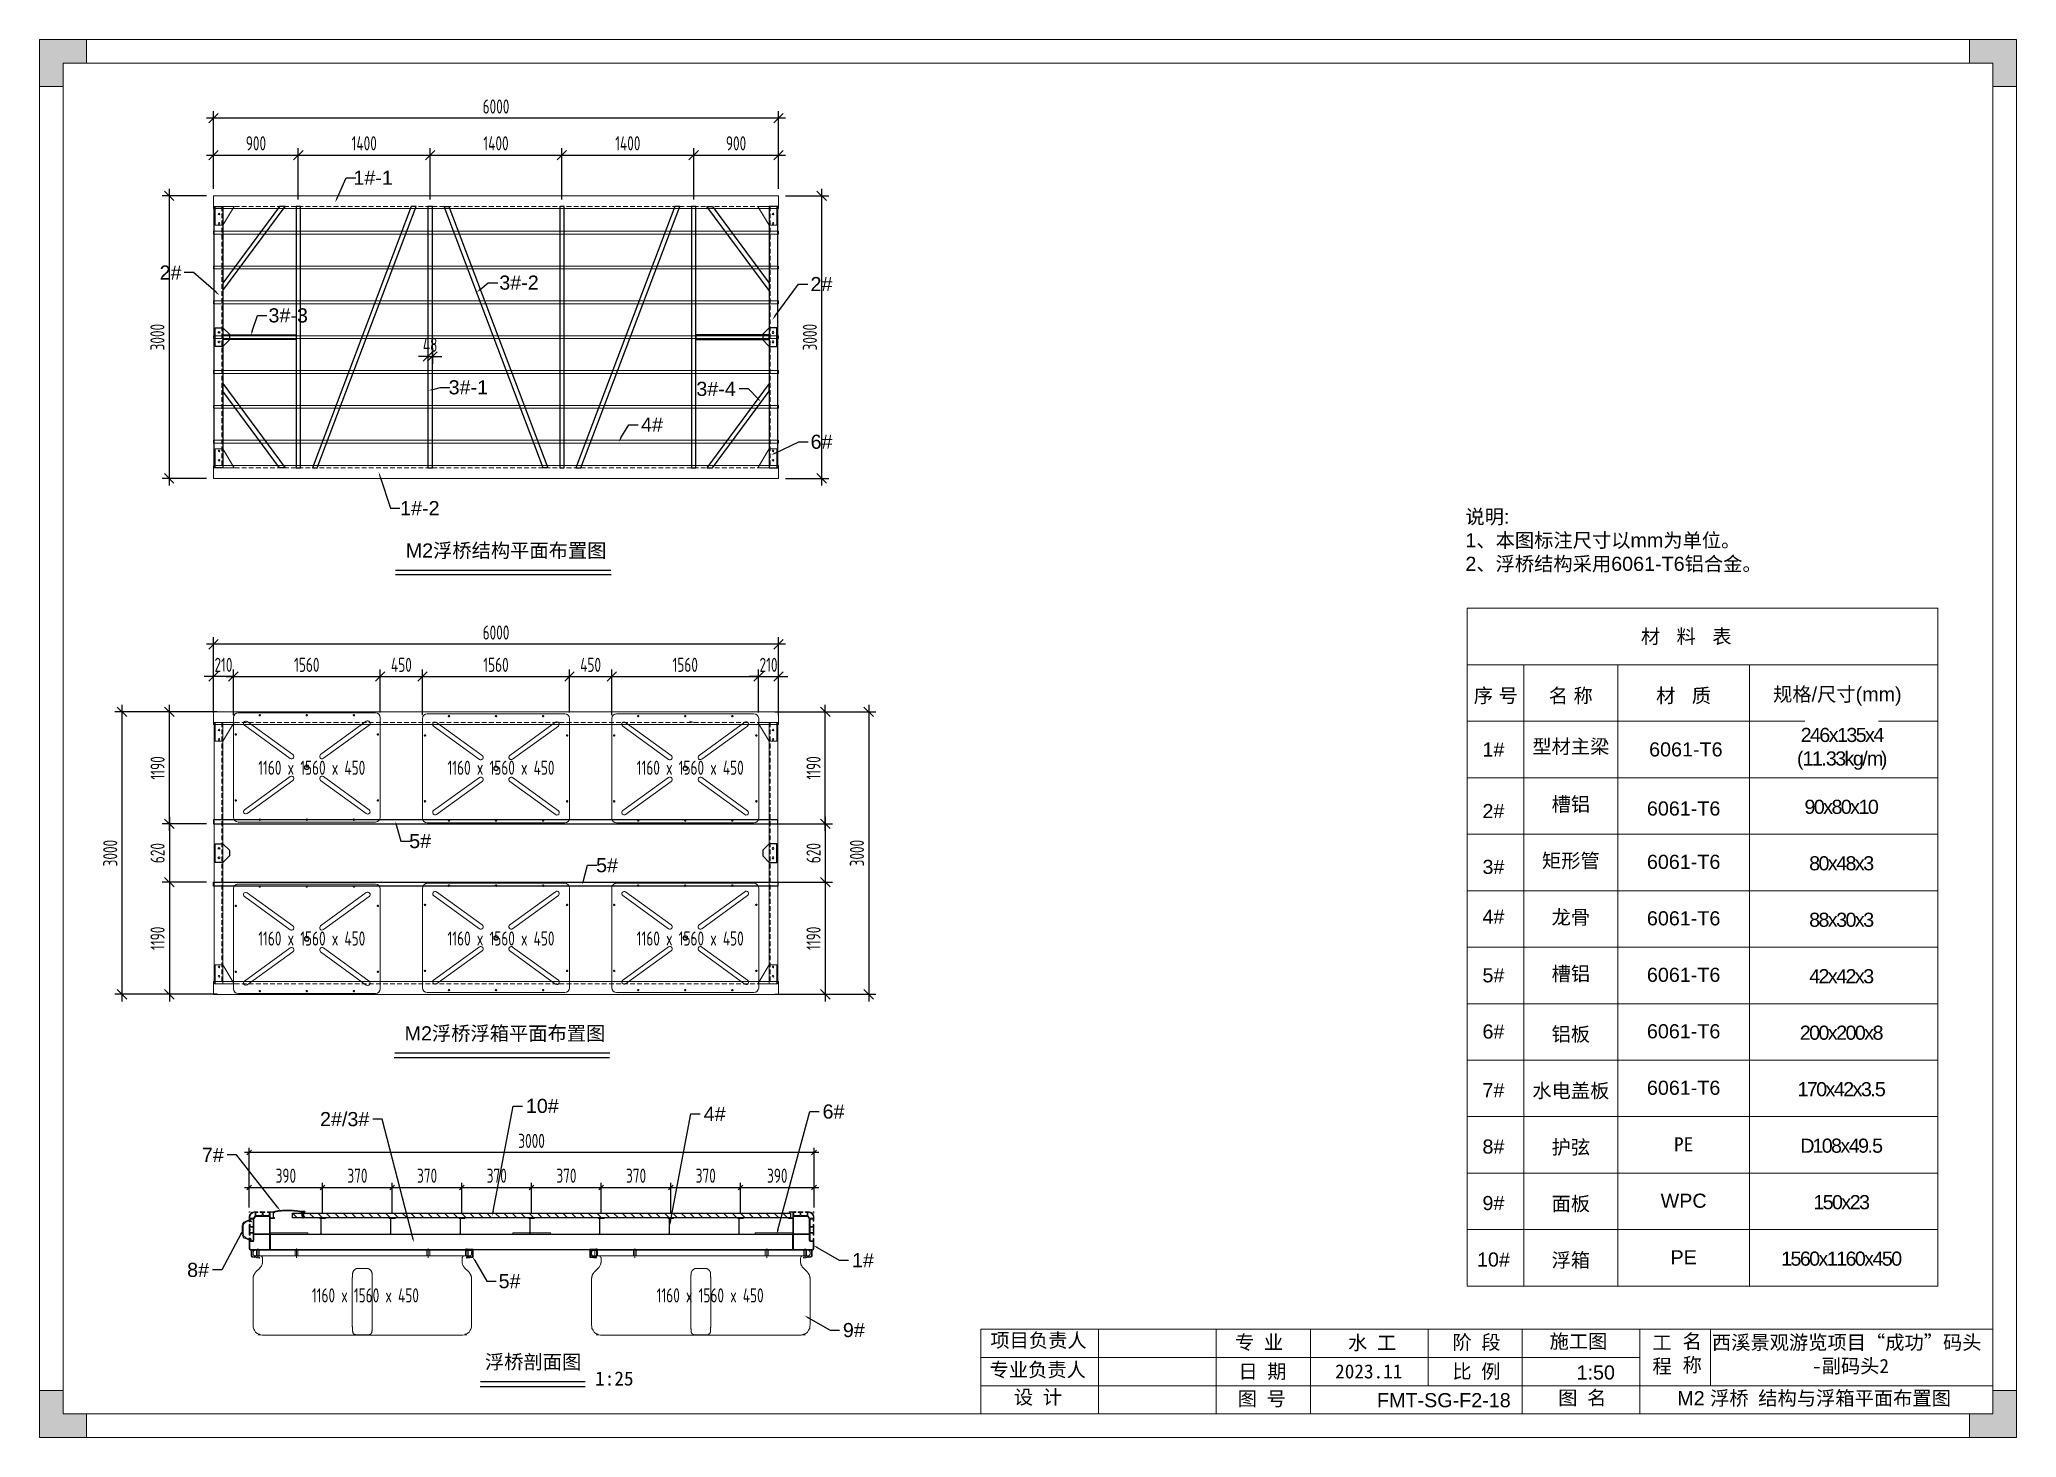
# Model space of a CAD drawing. Header units: millimetres. Extents: x 136606 to 1231039, y 82794 to 127364.
# Drawn here: x 910017 to 931017, y 112490 to 127340 of the extents above; entities that cross this region are included whole.
import ezdxf
from ezdxf import colors
from ezdxf.entities.mleader import LeaderData, LeaderLine
from ezdxf.math import Vec2, Vec3

# ---------------------------------------------------------------- set-up
doc = ezdxf.new("R2010")
doc.units = ezdxf.units.MM
for name, pattern in [('CENTER', [0.6, 0.375, -0.075, 0.075, -0.075]), ('DASHED', [0.75, 0.5, -0.25]), ('HIDDEN', [9.525, 6.35, -3.175])]:
    doc.linetypes.add(name, pattern=pattern)
for name, color, linetype in [('00打印图框', 255, 'Continuous'), ('卡槽', 242, 'Continuous'), ('标注', 9, 'Continuous'), ('连接端梁', 130, 'Continuous'), ('铝横梁', 220, 'Continuous'), ('铺板', 42, 'Continuous')]:
    doc.layers.add(name, color=color, linetype=linetype)
for name, color, linetype, lineweight in [('0dim', 6, 'Continuous', 9), ('dim', 6, 'Continuous', 13), ('加强板', 140, 'Continuous', 18), ('图框', 7, 'Continuous', 13), ('型材', 7, 'Continuous', 15), ('文本', 3, 'Continuous', 13), ('浮箱', 160, 'Continuous', 20), ('铝型材', 7, 'Continuous', 13), ('铝龙骨', 7, 'Continuous', 9)]:
    doc.layers.add(name, color=color, linetype=linetype, lineweight=lineweight)
doc.styles.add('Arial', font='arial.ttf')
doc.styles.add('hztxt', font='ros1.shx', dxfattribs={"width": 0.8, "bigfont": 'hztxt.shx'})
doc.styles.get("Standard").update_dxf_attribs({"font": 'arial.ttf'})
doc.dimstyles.new('DIM-50', dxfattribs={"dimscale": 50, "dimtxt": 3, "dimasz": 2, "dimexe": 1.5, "dimexo": 1.5, "dimgap": 1, "dimtad": 1, "dimdec": 1, "dimdsep": 46, "dimtxsty": 'hztxt', "dimblk": 'OBLIQUE', "dimcen": 0, "dimdle": 1.5, "dimclrd": 9, "dimclre": 9, "dimclrt": 2, "dimadec": 1, "dimazin": 0, "dimtfac": 1, "dimtdec": 1, "dimtix": 1, "dimtmove": 2, "dimatfit": 3, "dimldrblk": 'OBLIQUE', "dimfxl": 15, "dimtolj": 1, "dimtzin": 0, "dimarcsym": 1})
doc.dimstyles.new('DIM-50-SC0.5', dxfattribs={"dimscale": 50, "dimtxt": 3, "dimasz": 1, "dimexe": 1, "dimexo": 1, "dimgap": 1, "dimtad": 1, "dimdec": 1, "dimlfac": 0.5, "dimdsep": 46, "dimtxsty": 'hztxt', "dimblk": 'OBLIQUE', "dimcen": 0, "dimdle": 1, "dimclrd": 9, "dimclre": 9, "dimclrt": 2, "dimadec": 1, "dimazin": 0, "dimtfac": 1, "dimtdec": 1, "dimtix": 1, "dimtmove": 2, "dimatfit": 3, "dimldrblk": 'OBLIQUE', "dimfxl": 15, "dimtolj": 1, "dimtzin": 0, "dimarcsym": 1})

msp = doc.modelspace()

# ---------------------------------------------------------------- texts
at = {"layer": '00打印图框', "color": 6, "char_height": 150, "style": 'Arial'}
for s, width, insert, attachment_point in [('M2{\\fSimSun|b0|i0|c134|p2;浮桥结构平面布置图}', 2482.93285, (916039.3631, 121987.1196), 3), ('M2{\\fSimSun|b0|i0|c134|p2;浮桥浮箱平面布置图}', 2360.692362, (916027.0703, 116858.3787), 3), ('{\\fSimSun|b0|i0|c134|p2;浮桥剖面图}', 1351.200335, (914748.3412, 113367.8235), 1), ('{\\fSimSun|b0|i0|c134|p2;1:25}', 422.350013, (915918.9627, 113191.7413), 1)]:
    msp.add_mtext_dynamic_manual_height_columns(s, width=width, gutter_width=18.75, heights=[0], dxfattribs=dict(at, insert=insert, attachment_point=attachment_point))
at = {"layer": '文本', "insert": (925163.1482, 122346.3395), "char_height": 150, "attachment_point": 1, "style": 'Arial'}
msp.add_mtext_dynamic_manual_height_columns('{\\fSimSun|b0|i0|c134|p2;说明}:\\P1{\\fSimSun|b0|i0|c134|p2;、本图标注尺寸以}mm{\\fSimSun|b0|i0|c134|p2;为单位。\\P}2{\\fSimSun|b0|i0|c134|p2;、浮桥结构采用}6061-T6{\\fSimSun|b0|i0|c134|p2;铝合金。}', width=4070.735014, gutter_width=12.5, heights=[0], dxfattribs=at)
at = {"layer": '文本', "char_height": 150, "attachment_point": 5, "style": 'Arial'}
for s, insert in [(' 材   料   表 ', (927479.7779, 120990.9314)), ('序 号', (925486.2355, 120362.872)), ('名 称', (926282.5167, 120362.872)), ('材   质', (927480.666, 120362.872)), ('规格/尺寸(mm)', (929114.3444, 120362.872)), ('型材主梁', (926283.4691, 119822.0462)), ('1#', (925461.2204, 119797.8737)), ('6061-T6', (927505.1482, 119798.4646)), ('槽铝', (926283.4691, 119209.0301)), ('2#', (925461.2204, 119144.2558)), ('6061-T6', (927481.6191, 119170.8673)), ('{\\fSimSun|b0|i0|c134|p2;矩形管}', (926283.4691, 118609.0301)), ('6061-T6', (927481.6191, 118604.1922)), ('3#', (925461.2204, 118550.6384)), ('4#', (925461.2204, 118022.6386)), ('龙骨', (926283.4691, 118009.0301)), ('6061-T6', (927481.6191, 118004.1922)), ('5#', (925461.2204, 117398.9273)), ('槽铝', (926283.4691, 117409.0301)), ('6061-T6', (927481.6191, 117404.1922)), ('6#', (925461.2204, 116801.5072)), ('铝板', (926283.4691, 116765.4904)), ('6061-T6', (927481.6191, 116804.1922)), ('7#', (925461.2204, 116179.4057)), ('{\\fSimSun|b0|i0|c134|p2;水电盖板}', (926283.4691, 116165.4904)), ('6061-T6', (927481.6191, 116204.1922)), ('8#', (925461.2204, 115579.4057)), ('护弦', (926283.4691, 115565.4904)), ('{\\fSimSun|b0|i0|c134|p2;PE}', (927481.6191, 115604.1922)), ('WPC', (927481.6191, 115004.1922)), ('9#', (925461.2204, 114979.4057)), ('面板', (926283.4691, 114965.4904)), ('10#', (925461.2204, 114379.4057)), ('浮箱', (926283.4691, 114365.4904)), ('PE', (927481.6191, 114404.1922))]:
    msp.add_mtext(s, dxfattribs=dict(at, insert=insert))
at = {"layer": '文本', "color": 3, "char_height": 150, "style": 'hztxt'}
for insert, attachment_point in [((913477.1735, 119679.5929, -0.0005), 3), ((915487.1735, 119679.5929, -0.0005), 3), ((917497.1735, 119679.5929, -0.0005), 3), ((913477.1735, 117715.6595, -0.0005), 9), ((915487.1735, 117715.6595, -0.0005), 9), ((917497.1735, 117715.6595, -0.0005), 9), ((914046.9404, 113924.7461, -0.0005), 9), ((917708.9668, 113924.7461, -0.0005), 9)]:
    msp.add_mtext('\\pi41.0595;1160 x 1560 x 450          ', dxfattribs=dict(at, insert=insert, attachment_point=attachment_point))
at = {"layer": '文本', "color": 6}
note = msp.add_mtext_dynamic_manual_height_columns('{\\C256;1:50\\P}', width=120, gutter_width=0, heights=[124.0928, 0], dxfattribs=dict(at, insert=(926223.9907, 113255.7656), char_height=150, attachment_point=1, style='Arial'))
at = {"layer": '文本', "color": 6, "insert": (927413.861, 112982.523), "char_height": 150, "attachment_point": 1, "style": 'Arial'}
msp.add_mtext_dynamic_manual_height_columns('M2 {\\fSimSun|b0|i0|c134|p2;浮桥 结构与浮箱平面布置图}', width=3958.058362, gutter_width=18.75, heights=[0], dxfattribs=at)
at = {"layer": '文本', "color": 6}
note = msp.add_mtext_dynamic_manual_height_columns('{\\C256;FMT-SG-F2-18\\P}', width=120, gutter_width=0, heights=[124.0928, 0], dxfattribs=dict(at, insert=(924104.6661, 112961.437), char_height=150, attachment_point=1, style='Arial'))

# ---------------------------------------------------------------- blocks, each defined once
blk = doc.blocks.new('GW-TK')
at = {"layer": '图框', "linetype": 'Continuous', "lineweight": 0}
h = blk.add_hatch(color=256, dxfattribs=at)
h.dxf.hatch_style = 1
h.paths.add_polyline_path([(927183.55, 464715.01), (927183.55, 464705.01), (927188.55, 464705.01), (927188.55, 464710.01), (927193.56, 464710.01), (927193.56, 464715.01)])
h = blk.add_hatch(color=256, dxfattribs=at)
h.dxf.hatch_style = 1
h.paths.add_polyline_path([(927593.55, 464715.01), (927593.55, 464710.01), (927598.55, 464710.01), (927598.55, 464705.01), (927603.55, 464705.01), (927603.55, 464715.01)])
h = blk.add_hatch(color=256, dxfattribs=at)
h.dxf.hatch_style = 1
h.paths.add_polyline_path([(927193.56, 464418.01), (927193.56, 464423.01), (927188.55, 464423.01), (927188.55, 464428.01), (927183.55, 464428.01), (927183.55, 464418.01)])
h = blk.add_hatch(color=256, dxfattribs=at)
h.dxf.hatch_style = 1
h.paths.add_polyline_path([(927603.55, 464418.01), (927603.55, 464428.01), (927598.55, 464428.01), (927598.55, 464423.01), (927593.55, 464423.01), (927593.55, 464418.01)])
at = {"layer": '图框', "linetype": 'Continuous'}
for p, q in [((927383.55, 464441.02), (927383.55, 464423.01)), ((927408.55, 464441.02), (927408.55, 464423.01)), ((927433.55, 464441.02), (927433.55, 464423.01)), ((927453.55, 464441.02), (927453.55, 464423.01)), ((927478.55, 464441.02), (927478.55, 464429.01)), ((927498.55, 464441.02), (927498.55, 464423.01)), ((927523.55, 464441.02), (927523.55, 464423.01)), ((927538.55, 464441.02), (927538.55, 464429.01)), ((927383.55, 464435.01), (927523.55, 464435.01)), ((927451.56, 464429.01), (927383.55, 464429.01)), ((927383.55, 464429.01), (927598.55, 464429.01))]:
    blk.add_line(p, q, dxfattribs=at)
at = {"layer": '图框', "linetype": 'Continuous', "lineweight": 0}
for points in [[(927188.55, 464705.01), (927188.55, 464710.01), (927193.56, 464710.01), (927193.56, 464715.01), (927183.55, 464715.01), (927183.55, 464705.01)], [(927598.55, 464705.01), (927598.55, 464710.01), (927593.55, 464710.01), (927593.55, 464715.01), (927603.55, 464715.01), (927603.55, 464705.01)], [(927188.55, 464428.01), (927188.55, 464423.01), (927193.56, 464423.01), (927193.56, 464418.01), (927183.55, 464418.01), (927183.55, 464428.01)], [(927598.55, 464428.01), (927598.55, 464423.01), (927593.55, 464423.01), (927593.55, 464418.01), (927603.55, 464418.01), (927603.55, 464428.01)]]:
    blk.add_lwpolyline(points, close=True, dxfattribs=at)
at = {"layer": '图框'}
for points in [[(927183.55, 464715.01), (927603.55, 464715.01), (927603.55, 464418.01), (927183.55, 464418.01)], [(927188.55, 464710.01), (927598.55, 464710.01), (927598.55, 464423.01), (927188.55, 464423.01)]]:
    blk.add_lwpolyline(points, close=True, dxfattribs=at)
at = {"layer": '图框', "linetype": 'Continuous'}
blk.add_lwpolyline([(927383.55, 464441.02), (927598.55, 464441.02)], dxfattribs=at)
at = {"layer": '图框', "linetype": 'Continuous', "char_height": 3, "attachment_point": 1}
for s, width, heights, insert in [('{\\fSimSun|b0|i0|c134|p2;项目负责人}', 26.0225, [0], (927385.56, 464440.15)), ('{\\fSimSun|b0|i0|c134|p2;专 业}', 12.8345, [0], (927437.53, 464439.73)), ('{\\fSimSun|b0|i0|c134|p2;阶 段}', 17.4775, [0], (927483.73, 464439.73)), ('{\\fSimSun|b0|i0|c134|p2;工 程}', 5.2119, [0], (927526.21, 464439.66)), ('{\\fSimSun|b0|i0|c134|p2;名 称}', 5.2119, [0], (927532.62, 464439.93)), ('{\\fSimSun|b0|i0|c134|p2;专业负责人}', 24.6361, [2.04], (927385.39, 464433.9)), ('{\\fSimSun|b0|i0|c134|p2;日 期}', 11.224, [0], (927438.25, 464433.55)), ('{\\fSimSun|b0|i0|c134|p2;比 例}', 10.9146, [0], (927483.71, 464433.55)), ('{\\fSimSun|b0|i0|c134|p2;设 计}', 16.2353, [0], (927390.55, 464428.09)), ('{\\fSimSun|b0|i0|c134|p2;图 号}', 23.6261, [0], (927438.11, 464427.75)), ('{\\fSimSun|b0|i0|c134|p2;图 名}', 12.066, [0], (927506.19, 464427.94))]:
    blk.add_mtext_dynamic_manual_height_columns(s, width=width, gutter_width=17.5, heights=heights, dxfattribs=dict(at, insert=insert))
at = {"layer": '图框', "color": 3, "linetype": 'Continuous', "char_height": 3, "attachment_point": 1}
for s, width, insert in [('{\\fSimSun|b0|i0|c134|p2;水 工}', 11.224, (927461.55, 464439.63)), ('\\pt9;{\\fSimSun|b0|i0|c134|p2;施工图}', 18.6303, (927504.36, 464439.94)), ('\\pi0.39911,t9.39911;{\\fSimSun|b0|i0|c134|p2;西溪景观游览项目“成功”码头\\P\\pi21.67411,t30.67411;-副码头2}', 60.0149, (927538.45, 464439.71)), ('{\\fSimSun|b0|i0|c134|p2;2023.11}', 11.224, (927458.8, 464433.55))]:
    blk.add_mtext_dynamic_manual_height_columns(s, width=width, gutter_width=17.5, heights=[0], dxfattribs=dict(at, insert=insert))
blk = doc.blocks.new('_Oblique')
at = {"color": 0, "linetype": 'ByBlock', "lineweight": -2}
blk.add_line((-0.5, -0.5), (0.5, 0.5), dxfattribs=at)
blk = doc.blocks.new('*D2311')
at = {"layer": 'Defpoints', "color": 0, "transparency": 16777216}
for p in [(911866, 120916), (911866, 120198, 0), (917866, 120198)]:
    blk.add_point(p, dxfattribs=at)
at = {"layer": '标注', "color": 9, "lineweight": -2, "transparency": 16777216}
for p, q in [((911866, 120273), (911866, 120991)), ((917866, 120273), (917866, 120991)), ((917941, 120916), (911791, 120916))]:
    blk.add_line(p, q, dxfattribs=at)
at = {"layer": '标注', "color": 9, "lineweight": -2, "transparency": 16777216, "xscale": 100, "yscale": 100, "zscale": 100, "rotation": 180}
blk.add_blockref('_Oblique', (911866, 120916), dxfattribs=at)
at = {"layer": '标注', "color": 9, "lineweight": -2, "transparency": 16777216, "xscale": 100, "yscale": 100, "zscale": 100}
blk.add_blockref('_Oblique', (917866, 120916), dxfattribs=at)
at = {"layer": '标注', "color": 2, "transparency": 16777216, "insert": (914866, 121041), "char_height": 150, "attachment_point": 5, "style": 'hztxt'}
blk.add_mtext('\\A1;6000', dxfattribs=at)
blk = doc.blocks.new('*D2312')
at = {"layer": 'Defpoints', "color": 0, "transparency": 16777216}
for p in [(911866, 120573), (911866, 120116, 0), (912076, 120087)]:
    blk.add_point(p, dxfattribs=at)
at = {"layer": '标注', "color": 9, "lineweight": -2, "transparency": 16777216}
for p, q in [((911866, 120573), (911766, 120573)), ((911866, 120191), (911866, 120648)), ((912076, 120573), (911866, 120573)), ((912076, 120162), (912076, 120648)), ((912076, 120573), (912176, 120573))]:
    blk.add_line(p, q, dxfattribs=at)
at = {"layer": '标注', "color": 9, "lineweight": -2, "transparency": 16777216, "xscale": 100, "yscale": 100, "zscale": 100}
blk.add_blockref('_Oblique', (911866, 120573), dxfattribs=at)
at = {"layer": '标注', "color": 9, "lineweight": -2, "transparency": 16777216, "xscale": 100, "yscale": 100, "zscale": 100, "rotation": 180}
blk.add_blockref('_Oblique', (912076, 120573), dxfattribs=at)
at = {"layer": '标注', "color": 2, "transparency": 16777216, "insert": (911971, 120698), "char_height": 150, "attachment_point": 5, "style": 'hztxt'}
blk.add_mtext('\\A1;210', dxfattribs=at)
blk = doc.blocks.new('*D2313')
at = {"layer": 'Defpoints', "color": 0, "transparency": 16777216}
for p in [(913636, 120573), (912076, 120087, 0), (913636, 120116, 0)]:
    blk.add_point(p, dxfattribs=at)
at = {"layer": '标注', "color": 9, "lineweight": -2, "transparency": 16777216}
for p, q in [((912001, 120573), (913711, 120573)), ((912076, 120162), (912076, 120648)), ((913636, 120191), (913636, 120648))]:
    blk.add_line(p, q, dxfattribs=at)
at = {"layer": '标注', "color": 9, "lineweight": -2, "transparency": 16777216, "xscale": 100, "yscale": 100, "zscale": 100, "rotation": 180}
blk.add_blockref('_Oblique', (912076, 120573), dxfattribs=at)
at = {"layer": '标注', "color": 9, "lineweight": -2, "transparency": 16777216, "xscale": 100, "yscale": 100, "zscale": 100}
blk.add_blockref('_Oblique', (913636, 120573), dxfattribs=at)
at = {"layer": '标注', "color": 2, "transparency": 16777216, "insert": (912856, 120698), "char_height": 150, "attachment_point": 5, "style": 'hztxt'}
blk.add_mtext('\\A1;1560', dxfattribs=at)
blk = doc.blocks.new('*D2314')
at = {"layer": 'Defpoints', "color": 0, "transparency": 16777216}
for p in [(914086, 120573), (913636, 120116, 0), (914086, 120087, 0)]:
    blk.add_point(p, dxfattribs=at)
at = {"layer": '标注', "color": 9, "lineweight": -2, "transparency": 16777216}
for p, q in [((913561, 120573), (914161, 120573)), ((913636, 120191), (913636, 120648)), ((914086, 120162), (914086, 120648))]:
    blk.add_line(p, q, dxfattribs=at)
at = {"layer": '标注', "color": 9, "lineweight": -2, "transparency": 16777216, "xscale": 100, "yscale": 100, "zscale": 100, "rotation": 180}
blk.add_blockref('_Oblique', (913636, 120573), dxfattribs=at)
at = {"layer": '标注', "color": 9, "lineweight": -2, "transparency": 16777216, "xscale": 100, "yscale": 100, "zscale": 100}
blk.add_blockref('_Oblique', (914086, 120573), dxfattribs=at)
at = {"layer": '标注', "color": 2, "transparency": 16777216, "insert": (913861, 120698), "char_height": 150, "attachment_point": 5, "style": 'hztxt'}
blk.add_mtext('\\A1;450', dxfattribs=at)
blk = doc.blocks.new('*D2315')
at = {"layer": 'Defpoints', "color": 0, "transparency": 16777216}
for p in [(915646, 120573), (914086, 120087, 0), (915646, 120116, 0)]:
    blk.add_point(p, dxfattribs=at)
at = {"layer": '标注', "color": 9, "lineweight": -2, "transparency": 16777216}
for p, q in [((914011, 120573), (915721, 120573)), ((914086, 120162), (914086, 120648)), ((915646, 120191), (915646, 120648))]:
    blk.add_line(p, q, dxfattribs=at)
at = {"layer": '标注', "color": 9, "lineweight": -2, "transparency": 16777216, "xscale": 100, "yscale": 100, "zscale": 100, "rotation": 180}
blk.add_blockref('_Oblique', (914086, 120573), dxfattribs=at)
at = {"layer": '标注', "color": 9, "lineweight": -2, "transparency": 16777216, "xscale": 100, "yscale": 100, "zscale": 100}
blk.add_blockref('_Oblique', (915646, 120573), dxfattribs=at)
at = {"layer": '标注', "color": 2, "transparency": 16777216, "insert": (914866, 120698), "char_height": 150, "attachment_point": 5, "style": 'hztxt'}
blk.add_mtext('\\A1;1560', dxfattribs=at)
blk = doc.blocks.new('*D2316')
at = {"layer": 'Defpoints', "color": 0, "transparency": 16777216}
for p in [(916096, 120573), (915646, 120116, 0), (916096, 120087, 0)]:
    blk.add_point(p, dxfattribs=at)
at = {"layer": '标注', "color": 9, "lineweight": -2, "transparency": 16777216}
for p, q in [((915571, 120573), (916171, 120573)), ((915646, 120191), (915646, 120648)), ((916096, 120162), (916096, 120648))]:
    blk.add_line(p, q, dxfattribs=at)
at = {"layer": '标注', "color": 9, "lineweight": -2, "transparency": 16777216, "xscale": 100, "yscale": 100, "zscale": 100, "rotation": 180}
blk.add_blockref('_Oblique', (915646, 120573), dxfattribs=at)
at = {"layer": '标注', "color": 9, "lineweight": -2, "transparency": 16777216, "xscale": 100, "yscale": 100, "zscale": 100}
blk.add_blockref('_Oblique', (916096, 120573), dxfattribs=at)
at = {"layer": '标注', "color": 2, "transparency": 16777216, "insert": (915871, 120698), "char_height": 150, "attachment_point": 5, "style": 'hztxt'}
blk.add_mtext('\\A1;450', dxfattribs=at)
blk = doc.blocks.new('*D2317')
at = {"layer": 'Defpoints', "color": 0, "transparency": 16777216}
for p in [(917656, 120573), (916096, 120087, 0), (917656, 120116, 0)]:
    blk.add_point(p, dxfattribs=at)
at = {"layer": '标注', "color": 9, "lineweight": -2, "transparency": 16777216}
for p, q in [((916021, 120573), (917731, 120573)), ((916096, 120162), (916096, 120648)), ((917656, 120191), (917656, 120648))]:
    blk.add_line(p, q, dxfattribs=at)
at = {"layer": '标注', "color": 9, "lineweight": -2, "transparency": 16777216, "xscale": 100, "yscale": 100, "zscale": 100, "rotation": 180}
blk.add_blockref('_Oblique', (916096, 120573), dxfattribs=at)
at = {"layer": '标注', "color": 9, "lineweight": -2, "transparency": 16777216, "xscale": 100, "yscale": 100, "zscale": 100}
blk.add_blockref('_Oblique', (917656, 120573), dxfattribs=at)
at = {"layer": '标注', "color": 2, "transparency": 16777216, "insert": (916876, 120698), "char_height": 150, "attachment_point": 5, "style": 'hztxt'}
blk.add_mtext('\\A1;1560', dxfattribs=at)
blk = doc.blocks.new('*D2318')
at = {"layer": 'Defpoints', "color": 0, "transparency": 16777216}
for p in [(917866, 120573), (917656, 120116), (917866, 120087, 0)]:
    blk.add_point(p, dxfattribs=at)
at = {"layer": '标注', "color": 9, "lineweight": -2, "transparency": 16777216}
for p, q in [((917656, 120573), (917556, 120573)), ((917656, 120191), (917656, 120648)), ((917656, 120573), (917866, 120573)), ((917866, 120162), (917866, 120648)), ((917866, 120573), (917966, 120573))]:
    blk.add_line(p, q, dxfattribs=at)
at = {"layer": '标注', "color": 9, "lineweight": -2, "transparency": 16777216, "xscale": 100, "yscale": 100, "zscale": 100}
blk.add_blockref('_Oblique', (917656, 120573), dxfattribs=at)
at = {"layer": '标注', "color": 9, "lineweight": -2, "transparency": 16777216, "xscale": 100, "yscale": 100, "zscale": 100, "rotation": 180}
blk.add_blockref('_Oblique', (917866, 120573), dxfattribs=at)
at = {"layer": '标注', "color": 2, "transparency": 16777216, "insert": (917761, 120698), "char_height": 150, "attachment_point": 5, "style": 'hztxt'}
blk.add_mtext('\\A1;210', dxfattribs=at)
blk = doc.blocks.new('FX')
at = {"layer": '浮箱', "color": 5, "linetype": 'Continuous'}
for p, q in [((1949463, 183146, 0), (1950923, 183146, 0)), ((1949413, 182036, 0), (1949413, 183096, 0)), ((1950973, 183096, 0), (1950973, 182036, 0)), ((1950923, 181986, 0), (1949463, 181986, 0))]:
    blk.add_line(p, q, dxfattribs=at)
at = {"layer": '浮箱', "color": 1, "linetype": 'CENTER', "ltscale": 9.652}
for p, q in [((1949703, 183121, 0), (1949683, 183121, 0)), ((1949693, 183131, 0), (1949693, 183110, 0)), ((1950203, 183121, 0), (1950183, 183121, 0)), ((1950193, 183131, 0), (1950193, 183110, 0)), ((1950703, 183121, 0), (1950683, 183121, 0)), ((1950693, 183131, 0), (1950693, 183110, 0)), ((1949448, 182916, 0), (1949428, 182916, 0)), ((1949438, 182926, 0), (1949438, 182905, 0)), ((1950958, 182916, 0), (1950938, 182916, 0)), ((1950948, 182926, 0), (1950948, 182905, 0)), ((1949448, 182216, 0), (1949428, 182216, 0)), ((1949438, 182226, 0), (1949438, 182205, 0)), ((1950958, 182216, 0), (1950938, 182216, 0)), ((1950948, 182226, 0), (1950948, 182205, 0)), ((1949703, 182011, 0), (1949683, 182011, 0)), ((1949693, 182021, 0), (1949693, 182000, 0)), ((1950203, 182011, 0), (1950183, 182011, 0)), ((1950193, 182021, 0), (1950193, 182000, 0)), ((1950703, 182011, 0), (1950683, 182011, 0)), ((1950693, 182021, 0), (1950693, 182000, 0))]:
    blk.add_line(p, q, dxfattribs=at)
at = {"layer": '浮箱', "linetype": 'Continuous'}
for p, q in [((1950794, 183146, 0), (1950794, 183146, 0)), ((1950799, 183146, 0), (1950799, 183146, 0)), ((1950799, 183146, 0), (1950799, 183146, 0)), ((1950799, 183146, 0), (1950799, 183146, 0)), ((1950800, 183146, 0), (1950800, 183146, 0)), ((1950800, 183146, 0), (1950800, 183146, 0)), ((1950800, 183146, 0), (1950800, 183146, 0)), ((1950805, 183146, 0), (1950805, 183146, 0)), ((1949413, 182978, 0), (1949413, 182978, 0)), ((1949413, 182973, 0), (1949413, 182973, 0)), ((1949413, 182972, 0), (1949413, 182972, 0)), ((1949413, 182972, 0), (1949413, 182972, 0)), ((1949413, 182972, 0), (1949413, 182972, 0)), ((1949413, 182971, 0), (1949413, 182971, 0)), ((1949413, 182971, 0), (1949413, 182971, 0)), ((1949413, 182967, 0), (1949413, 182967, 0))]:
    blk.add_line(p, q, dxfattribs=at)
at = {"layer": '浮箱', "color": 5, "linetype": 'Continuous', "elevation": 0}
for points in [[(1949530, 183014, -1), (1949559, 183054), (1950045, 182703, -0.999989), (1950016, 182662), (1949530, 183014)], [(1950855, 183016, 1), (1950825, 183057), (1950340, 182703, 0.999989), (1950369, 182663), (1950855, 183016)], [(1949530, 182117, 1), (1949559, 182077), (1950045, 182428, 0.999989), (1950016, 182469), (1949530, 182117)], [(1950855, 182115, -1), (1950825, 182075), (1950340, 182428, -0.999989), (1950369, 182468), (1950855, 182115)]]:
    blk.add_lwpolyline(points, format="xyb", dxfattribs=at)
blk.add_lwpolyline([(1950208, 182586), (1950208, 182586)], dxfattribs=at)
at = {"layer": '浮箱', "color": 9, "linetype": 'Continuous'}
for centre in [(1949693, 183121, 0), (1950193, 183121, 0), (1950693, 183121, 0), (1949438, 182916, 0), (1950948, 182916, 0), (1949438, 182216, 0), (1950948, 182216, 0), (1949693, 182011, 0), (1950193, 182011, 0), (1950693, 182011, 0)]:
    blk.add_circle(centre, 7.5, dxfattribs=at)
at = {"layer": '浮箱', "color": 5, "linetype": 'Continuous'}
for radius in [25, 20]:
    blk.add_circle((1950193, 182566, 0), radius, dxfattribs=at)
at = {"layer": '浮箱', "color": 5, "linetype": 'Continuous', "extrusion": (0, 0, -1)}
for centre, start, end in [((-1949463, 183096, 0), 0, 90), ((-1950923, 183096, 0), 90, 180), ((-1949463, 182036, 0), 270, 0), ((-1950923, 182036, 0), 180, 270)]:
    blk.add_arc(centre, 50, start, end, dxfattribs=at)
blk = doc.blocks.new('*D2319')
at = {"layer": 'Defpoints', "color": 0, "transparency": 16777216}
for p in [(912766, 126113), (911866, 125679), (912766, 125567)]:
    blk.add_point(p, dxfattribs=at)
at = {"layer": '标注', "color": 9, "lineweight": -2, "transparency": 16777216}
for p, q in [((911791, 126113), (912841, 126113)), ((911866, 125754), (911866, 126188)), ((912766, 125642), (912766, 126188))]:
    blk.add_line(p, q, dxfattribs=at)
at = {"layer": '标注', "color": 9, "lineweight": -2, "transparency": 16777216, "xscale": 100, "yscale": 100, "zscale": 100, "rotation": 180}
blk.add_blockref('_Oblique', (911866, 126113), dxfattribs=at)
at = {"layer": '标注', "color": 9, "lineweight": -2, "transparency": 16777216, "xscale": 100, "yscale": 100, "zscale": 100}
blk.add_blockref('_Oblique', (912766, 126113), dxfattribs=at)
at = {"layer": '标注', "color": 2, "transparency": 16777216, "insert": (912316, 126238), "char_height": 150, "attachment_point": 5, "style": 'hztxt'}
blk.add_mtext('\\A1;900', dxfattribs=at)
blk = doc.blocks.new('*D2320')
at = {"layer": 'Defpoints', "color": 0, "transparency": 16777216}
for p in [(911866, 126504), (911866, 125679), (917866, 125679)]:
    blk.add_point(p, dxfattribs=at)
at = {"layer": '标注', "color": 9, "lineweight": -2, "transparency": 16777216}
for p, q in [((917941, 126504), (911791, 126504)), ((911866, 125754), (911866, 126579)), ((917866, 125754), (917866, 126579))]:
    blk.add_line(p, q, dxfattribs=at)
at = {"layer": '标注', "color": 9, "lineweight": -2, "transparency": 16777216, "xscale": 100, "yscale": 100, "zscale": 100, "rotation": 180}
blk.add_blockref('_Oblique', (911866, 126504), dxfattribs=at)
at = {"layer": '标注', "color": 9, "lineweight": -2, "transparency": 16777216, "xscale": 100, "yscale": 100, "zscale": 100}
blk.add_blockref('_Oblique', (917866, 126504), dxfattribs=at)
at = {"layer": '标注', "color": 2, "transparency": 16777216, "insert": (914866, 126629), "char_height": 150, "attachment_point": 5, "style": 'hztxt'}
blk.add_mtext('\\A1;6000', dxfattribs=at)
blk = doc.blocks.new('*D2321')
at = {"layer": 'Defpoints', "color": 0, "transparency": 16777216}
for p in [(914166, 126113), (912766, 125567), (914166, 125567)]:
    blk.add_point(p, dxfattribs=at)
at = {"layer": '标注', "color": 9, "lineweight": -2, "transparency": 16777216}
for p, q in [((912691, 126113), (914241, 126113)), ((912766, 125642), (912766, 126188)), ((914166, 125642), (914166, 126188))]:
    blk.add_line(p, q, dxfattribs=at)
at = {"layer": '标注', "color": 9, "lineweight": -2, "transparency": 16777216, "xscale": 100, "yscale": 100, "zscale": 100, "rotation": 180}
blk.add_blockref('_Oblique', (912766, 126113), dxfattribs=at)
at = {"layer": '标注', "color": 9, "lineweight": -2, "transparency": 16777216, "xscale": 100, "yscale": 100, "zscale": 100}
blk.add_blockref('_Oblique', (914166, 126113), dxfattribs=at)
at = {"layer": '标注', "color": 2, "transparency": 16777216, "insert": (913466, 126238), "char_height": 150, "attachment_point": 5, "style": 'hztxt'}
blk.add_mtext('\\A1;1400', dxfattribs=at)
blk = doc.blocks.new('*D2322')
at = {"layer": 'Defpoints', "color": 0, "transparency": 16777216}
for p in [(911866, 125679), (911394, 122679), (911866, 122679)]:
    blk.add_point(p, dxfattribs=at)
at = {"layer": '标注', "color": 9, "lineweight": -2, "transparency": 16777216}
for p, q in [((911791, 125679), (911319, 125679)), ((911394, 125754), (911394, 122604)), ((911791, 122679), (911319, 122679))]:
    blk.add_line(p, q, dxfattribs=at)
at = {"layer": '标注', "color": 9, "lineweight": -2, "transparency": 16777216, "xscale": 100, "yscale": 100, "zscale": 100}
for p, rotation in [((911394, 125679), 90), ((911394, 122679), 270)]:
    blk.add_blockref('_Oblique', p, dxfattribs=dict(at, rotation=rotation))
at = {"layer": '标注', "color": 2, "transparency": 16777216, "insert": (911269, 124179), "char_height": 150, "attachment_point": 5, "rotation": 90, "style": 'hztxt'}
blk.add_mtext('\\A1;3000', dxfattribs=at)
blk = doc.blocks.new('A$C0D8A069B')
blk.add_lwpolyline([(80, -100), (0, -100), (0, 100), (80, 100), (150, 30), (150, -30), (80, -100)])
for centre in [(40, 50), (40, -50)]:
    blk.add_circle(centre, 9)
blk = doc.blocks.new('*D2323')
at = {"layer": 'Defpoints', "color": 0, "transparency": 16777216}
for p in [(911866, 120198), (910893, 117198), (911866, 117198)]:
    blk.add_point(p, dxfattribs=at)
at = {"layer": '标注', "color": 9, "lineweight": -2, "transparency": 16777216}
for p, q in [((911791, 120198), (910818, 120198)), ((910893, 120273), (910893, 117123)), ((911791, 117198), (910818, 117198))]:
    blk.add_line(p, q, dxfattribs=at)
at = {"layer": '标注', "color": 9, "lineweight": -2, "transparency": 16777216, "xscale": 100, "yscale": 100, "zscale": 100}
for p, rotation in [((910893, 120198), 90), ((910893, 117198), 270)]:
    blk.add_blockref('_Oblique', p, dxfattribs=dict(at, rotation=rotation))
at = {"layer": '标注', "color": 2, "transparency": 16777216, "insert": (910768, 118698), "char_height": 150, "attachment_point": 5, "rotation": 90, "style": 'hztxt'}
blk.add_mtext('\\A1;3000', dxfattribs=at)
blk = doc.blocks.new('*D2324')
at = {"layer": 'Defpoints', "color": 0, "transparency": 16777216}
for p in [(911396, 120198), (911978, 120198), (911866, 119008, 0)]:
    blk.add_point(p, dxfattribs=at)
at = {"layer": '标注', "color": 9, "lineweight": -2, "transparency": 16777216}
for p, q in [((911903, 120198), (911321, 120198)), ((911396, 118933), (911396, 120273)), ((911791, 119008), (911321, 119008))]:
    blk.add_line(p, q, dxfattribs=at)
at = {"layer": '标注', "color": 9, "lineweight": -2, "transparency": 16777216, "xscale": 100, "yscale": 100, "zscale": 100}
for p, rotation in [((911396, 120198), 90), ((911396, 119008), 270)]:
    blk.add_blockref('_Oblique', p, dxfattribs=dict(at, rotation=rotation))
at = {"layer": '标注', "color": 2, "transparency": 16777216, "insert": (911271, 119603), "char_height": 150, "attachment_point": 5, "rotation": 90, "style": 'hztxt'}
blk.add_mtext('\\A1;1190', dxfattribs=at)
blk = doc.blocks.new('*D2325')
at = {"layer": 'Defpoints', "color": 0, "transparency": 16777216}
for p in [(911866, 118388, 0), (911396, 117198), (911978, 117198)]:
    blk.add_point(p, dxfattribs=at)
at = {"layer": '标注', "color": 9, "lineweight": -2, "transparency": 16777216}
for p, q in [((911396, 118463), (911396, 117123)), ((911791, 118388), (911321, 118388)), ((911903, 117198), (911321, 117198))]:
    blk.add_line(p, q, dxfattribs=at)
at = {"layer": '标注', "color": 9, "lineweight": -2, "transparency": 16777216, "xscale": 100, "yscale": 100, "zscale": 100}
for p, rotation in [((911396, 118388), 90), ((911396, 117198), 270)]:
    blk.add_blockref('_Oblique', p, dxfattribs=dict(at, rotation=rotation))
at = {"layer": '标注', "color": 2, "transparency": 16777216, "insert": (911271, 117793), "char_height": 150, "attachment_point": 5, "rotation": 90, "style": 'hztxt'}
blk.add_mtext('\\A1;1190', dxfattribs=at)
blk = doc.blocks.new('*D2326')
at = {"layer": 'Defpoints', "color": 0, "transparency": 16777216}
for p in [(911866, 119008), (911396, 118388), (911866, 118388, 0)]:
    blk.add_point(p, dxfattribs=at)
at = {"layer": '标注', "color": 9, "lineweight": -2, "transparency": 16777216}
for p, q in [((911396, 119083), (911396, 118313)), ((911791, 119008), (911321, 119008)), ((911791, 118388), (911321, 118388))]:
    blk.add_line(p, q, dxfattribs=at)
at = {"layer": '标注', "color": 9, "lineweight": -2, "transparency": 16777216, "xscale": 100, "yscale": 100, "zscale": 100}
for p, rotation in [((911396, 119008), 90), ((911396, 118388), 270)]:
    blk.add_blockref('_Oblique', p, dxfattribs=dict(at, rotation=rotation))
at = {"layer": '标注', "color": 2, "transparency": 16777216, "insert": (911271, 118698), "char_height": 150, "attachment_point": 5, "rotation": 90, "style": 'hztxt'}
blk.add_mtext('\\A1;620', dxfattribs=at)
blk = doc.blocks.new('*D2327')
at = {"layer": 'Defpoints', "color": 0, "transparency": 16777216}
for p in [(917866, 120198), (917866, 117198), (918825, 117198)]:
    blk.add_point(p, dxfattribs=at)
at = {"layer": '标注', "color": 9, "lineweight": -2, "transparency": 16777216}
for p, q in [((917941, 120198), (918900, 120198)), ((918825, 120273), (918825, 117123)), ((917941, 117198), (918900, 117198))]:
    blk.add_line(p, q, dxfattribs=at)
at = {"layer": '标注', "color": 9, "lineweight": -2, "transparency": 16777216, "xscale": 100, "yscale": 100, "zscale": 100}
for p, rotation in [((918825, 120198), 90), ((918825, 117198), 270)]:
    blk.add_blockref('_Oblique', p, dxfattribs=dict(at, rotation=rotation))
at = {"layer": '标注', "color": 2, "transparency": 16777216, "insert": (918700, 118698), "char_height": 150, "attachment_point": 5, "rotation": 90, "style": 'hztxt'}
blk.add_mtext('\\A1;3000', dxfattribs=at)
blk = doc.blocks.new('*D2328')
at = {"layer": 'Defpoints', "color": 0, "transparency": 16777216}
for p in [(917754, 120198), (918364, 120198), (917754, 119008, 0)]:
    blk.add_point(p, dxfattribs=at)
at = {"layer": '标注', "color": 9, "lineweight": -2, "transparency": 16777216}
for p, q in [((917829, 120198), (918439, 120198)), ((918364, 118933), (918364, 120273)), ((917829, 119008), (918439, 119008))]:
    blk.add_line(p, q, dxfattribs=at)
at = {"layer": '标注', "color": 9, "lineweight": -2, "transparency": 16777216, "xscale": 100, "yscale": 100, "zscale": 100}
for p, rotation in [((918364, 120198), 90), ((918364, 119008), 270)]:
    blk.add_blockref('_Oblique', p, dxfattribs=dict(at, rotation=rotation))
at = {"layer": '标注', "color": 2, "transparency": 16777216, "insert": (918239, 119603), "char_height": 150, "attachment_point": 5, "rotation": 90, "style": 'hztxt'}
blk.add_mtext('\\A1;1190', dxfattribs=at)
blk = doc.blocks.new('*D2329')
at = {"layer": 'Defpoints', "color": 0, "transparency": 16777216}
for p in [(917754, 118388, 0), (917754, 117198), (918364, 117198)]:
    blk.add_point(p, dxfattribs=at)
at = {"layer": '标注', "color": 9, "lineweight": -2, "transparency": 16777216}
for p, q in [((918364, 118463), (918364, 117123)), ((917829, 118388), (918439, 118388)), ((917829, 117198), (918439, 117198))]:
    blk.add_line(p, q, dxfattribs=at)
at = {"layer": '标注', "color": 9, "lineweight": -2, "transparency": 16777216, "xscale": 100, "yscale": 100, "zscale": 100}
for p, rotation in [((918364, 118388), 90), ((918364, 117198), 270)]:
    blk.add_blockref('_Oblique', p, dxfattribs=dict(at, rotation=rotation))
at = {"layer": '标注', "color": 2, "transparency": 16777216, "insert": (918239, 117793), "char_height": 150, "attachment_point": 5, "rotation": 90, "style": 'hztxt'}
blk.add_mtext('\\A1;1190', dxfattribs=at)
blk = doc.blocks.new('*D2330')
at = {"layer": 'Defpoints', "color": 0, "transparency": 16777216}
for p in [(917754, 119008), (917754, 118388, 0), (918364, 118388)]:
    blk.add_point(p, dxfattribs=at)
at = {"layer": '标注', "color": 9, "lineweight": -2, "transparency": 16777216}
for p, q in [((918364, 119083), (918364, 118313)), ((917829, 119008), (918439, 119008)), ((917829, 118388), (918439, 118388))]:
    blk.add_line(p, q, dxfattribs=at)
at = {"layer": '标注', "color": 9, "lineweight": -2, "transparency": 16777216, "xscale": 100, "yscale": 100, "zscale": 100}
for p, rotation in [((918364, 119008), 90), ((918364, 118388), 270)]:
    blk.add_blockref('_Oblique', p, dxfattribs=dict(at, rotation=rotation))
at = {"layer": '标注', "color": 2, "transparency": 16777216, "insert": (918239, 118698), "char_height": 150, "attachment_point": 5, "rotation": 90, "style": 'hztxt'}
blk.add_mtext('\\A1;620', dxfattribs=at)
blk = doc.blocks.new('*D2331')
at = {"layer": 'Defpoints', "color": 0, "transparency": 16777216}
for p in [(917866, 125679), (917866, 122679), (918325, 122679)]:
    blk.add_point(p, dxfattribs=at)
at = {"layer": '标注', "color": 9, "lineweight": -2, "transparency": 16777216}
for p, q in [((917941, 125679), (918400, 125679)), ((918325, 125754), (918325, 122604)), ((917941, 122679), (918400, 122679))]:
    blk.add_line(p, q, dxfattribs=at)
at = {"layer": '标注', "color": 9, "lineweight": -2, "transparency": 16777216, "xscale": 100, "yscale": 100, "zscale": 100}
for p, rotation in [((918325, 125679), 90), ((918325, 122679), 270)]:
    blk.add_blockref('_Oblique', p, dxfattribs=dict(at, rotation=rotation))
at = {"layer": '标注', "color": 2, "transparency": 16777216, "insert": (918200, 124179), "char_height": 150, "attachment_point": 5, "rotation": 90, "style": 'hztxt'}
blk.add_mtext('\\A1;3000', dxfattribs=at)
blk = doc.blocks.new('连接加强板')
at = {"layer": '加强板'}
blk.add_lwpolyline([(-194915, -559), (-194915, -359), (-195115, -479), (-195115, -559)], close=True, dxfattribs=at)
for centre in [(-195095, -519), (-194995, -519)]:
    blk.add_circle(centre, 9, dxfattribs=at)
blk = doc.blocks.new('*U2210')
at = {"rotation": 90.00000000000001}
blk.add_blockref('连接加强板', (-459, 195015), dxfattribs=at)
blk = doc.blocks.new('*U2211')
at = {"color": 0, "linetype": 'ByBlock', "lineweight": -2, "transparency": 16777216}
blk.add_blockref('*U2210', (0, 0), dxfattribs=at)
blk = doc.blocks.new('*U2212')
at = {"rotation": 90.00000000000001}
blk.add_blockref('连接加强板', (-459, 195015), dxfattribs=at)
blk = doc.blocks.new('*U2213')
at = {"color": 0, "linetype": 'ByBlock', "lineweight": -2, "transparency": 16777216}
blk.add_blockref('*U2212', (0, 0), dxfattribs=at)
blk = doc.blocks.new('*D2292')
at = {"layer": 'Defpoints', "color": 0, "transparency": 16777216}
for p in [(917866, 126113), (917866, 125679), (916966, 125567)]:
    blk.add_point(p, dxfattribs=at)
at = {"layer": '标注', "color": 9, "lineweight": -2, "transparency": 16777216}
for p, q in [((916891, 126113), (917941, 126113)), ((916966, 125642), (916966, 126188)), ((917866, 125754), (917866, 126188))]:
    blk.add_line(p, q, dxfattribs=at)
at = {"layer": '标注', "color": 9, "lineweight": -2, "transparency": 16777216, "xscale": 100, "yscale": 100, "zscale": 100, "rotation": 180}
blk.add_blockref('_Oblique', (916966, 126113), dxfattribs=at)
at = {"layer": '标注', "color": 9, "lineweight": -2, "transparency": 16777216, "xscale": 100, "yscale": 100, "zscale": 100}
blk.add_blockref('_Oblique', (917866, 126113), dxfattribs=at)
at = {"layer": '标注', "color": 2, "transparency": 16777216, "insert": (917416, 126238), "char_height": 150, "attachment_point": 5, "style": 'hztxt'}
blk.add_mtext('\\A1;900', dxfattribs=at)
blk = doc.blocks.new('*U2206')
at = {"rotation": 90.00000000000001}
blk.add_blockref('连接加强板', (-459, 195015), dxfattribs=at)
blk = doc.blocks.new('*U2207')
at = {"color": 0, "linetype": 'ByBlock', "lineweight": -2, "transparency": 16777216}
blk.add_blockref('*U2206', (0, 0), dxfattribs=at)
blk = doc.blocks.new('*U2208')
at = {"rotation": 90.00000000000001}
blk.add_blockref('连接加强板', (-459, 195015), dxfattribs=at)
blk = doc.blocks.new('*U2209')
at = {"color": 0, "linetype": 'ByBlock', "lineweight": -2, "transparency": 16777216}
blk.add_blockref('*U2208', (0, 0), dxfattribs=at)
blk = doc.blocks.new('*U2198')
at = {"rotation": 90.00000000000001}
blk.add_blockref('连接加强板', (-459, 195015), dxfattribs=at)
blk = doc.blocks.new('*U2199')
at = {"color": 0, "linetype": 'ByBlock', "lineweight": -2, "transparency": 16777216}
blk.add_blockref('*U2198', (0, 0), dxfattribs=at)
blk = doc.blocks.new('*U2200')
at = {"rotation": 90.00000000000001}
blk.add_blockref('连接加强板', (-459, 195015), dxfattribs=at)
blk = doc.blocks.new('*U2201')
at = {"color": 0, "linetype": 'ByBlock', "lineweight": -2, "transparency": 16777216}
blk.add_blockref('*U2200', (0, 0), dxfattribs=at)
blk = doc.blocks.new('*U2202')
at = {"rotation": 90.00000000000001}
blk.add_blockref('连接加强板', (-459, 195015), dxfattribs=at)
blk = doc.blocks.new('*U2203')
at = {"color": 0, "linetype": 'ByBlock', "lineweight": -2, "transparency": 16777216}
blk.add_blockref('*U2202', (0, 0), dxfattribs=at)
blk = doc.blocks.new('*U2204')
at = {"rotation": 90.00000000000001}
blk.add_blockref('连接加强板', (-459, 195015), dxfattribs=at)
blk = doc.blocks.new('*U2205')
at = {"color": 0, "linetype": 'ByBlock', "lineweight": -2, "transparency": 16777216}
blk.add_blockref('*U2204', (0, 0), dxfattribs=at)
blk = doc.blocks.new('双槽主梁')
at = {"layer": '型材', "color": 3}
for p in [(153516, -51366), (153511, -51371)]:
    blk.add_line(p, (153511, -51366), dxfattribs=at)
for points in [[(153626, -51399), (153646, -51399, -0.414214), (153646, -51399), (153646, -51402, -0.414214), (153646, -51402), (153626, -51402, 0.414214), (153623, -51405), (153623, -51566, -0.198912), (153623, -51566), (153623, -51566, 0.668179), (153623, -51567), (153628, -51567, -0.414214), (153628, -51567), (153628, -51570, -0.414214), (153628, -51571), (153528, -51571, 0.414214), (153525, -51574), (153525, -51601, 0.387452), (153528, -51604), (153566, -51608, -0.409136), (153566, -51608), (153566, -51611, -0.419306), (153565, -51612), (153527, -51608, -0.387455), (153521, -51601), (153521, -51573, 0.34754), (153519, -51570, -0.34754), (153511, -51561), (153511, -51544, -0.198912), (153511, -51544), (153511, -51544, 0.414214), (153511, -51543), (153511, -51543, -0.414214), (153511, -51543), (153511, -51542, 0.414214), (153511, -51542), (153511, -51542, -0.198912), (153511, -51541), (153511, -51532, -0.198912), (153511, -51532), (153511, -51532, 0.414214), (153511, -51531), (153511, -51531, -0.414214), (153511, -51531), (153511, -51530, 0.414214), (153511, -51530), (153511, -51530, -0.198912), (153511, -51529), (153511, -51512, -0.414214), (153515, -51508), (153516, -51508, -0.414214), (153516, -51509), (153516, -51519, 0.414214), (153517, -51520), (153529, -51520, 0.414214), (153532, -51517), (153532, -51483, 0.414214), (153529, -51480), (153517, -51480, 0.414214), (153516, -51481), (153516, -51491, -0.414214), (153516, -51491), (153515, -51491, -0.414214), (153511, -51487), (153511, -51464, -0.198912), (153511, -51464), (153512, -51463, 0.414214), (153512, -51462), (153511, -51461, -0.198912), (153511, -51460), (153511, -51437, -0.414214), (153515, -51433), (153516, -51433, -0.414214), (153516, -51434), (153516, -51444, 0.414214), (153517, -51445), (153529, -51445, 0.414214), (153532, -51442), (153532, -51408, 0.414214), (153529, -51405), (153517, -51405, 0.414214), (153516, -51406), (153516, -51416, -0.414214), (153516, -51416), (153515, -51416, -0.414214), (153511, -51412), (153511, -51396, -0.414214), (153541, -51366), (153550, -51366, -0.198912), (153550, -51366), (153551, -51366, 0.414214), (153551, -51366), (153551, -51366, -0.414214), (153552, -51366), (153552, -51366, 0.414214), (153552, -51366), (153553, -51366, -0.198912), (153553, -51366), (153557, -51366, -0.414214), (153557, -51366), (153557, -51368, -0.198912), (153557, -51369), (153555, -51370, -0.198912), (153554, -51371), (153548, -51371, 0.414214), (153547, -51372), (153547, -51384, 0.414214), (153550, -51387), (153577, -51387, 0.414214), (153580, -51384), (153580, -51372, 0.414214), (153579, -51371), (153573, -51371, -0.198912), (153572, -51370), (153570, -51369, -0.198912), (153570, -51368), (153570, -51366, -0.414214), (153571, -51366), (153574, -51366, -0.198912), (153574, -51366), (153575, -51366, 0.414214), (153575, -51366), (153575, -51366, -0.414214), (153576, -51366), (153576, -51366, 0.414214), (153576, -51366), (153577, -51366, -0.198912), (153577, -51366), (153588, -51366, -0.198912), (153588, -51366), (153589, -51366, 0.414214), (153589, -51366), (153589, -51366, -0.414214), (153590, -51366), (153590, -51366, 0.414214), (153590, -51366), (153591, -51366, -0.198912), (153591, -51366), (153595, -51366, -0.414214), (153595, -51366), (153595, -51368, -0.198912), (153595, -51369), (153593, -51370, -0.198912), (153592, -51371), (153586, -51371, 0.414214), (153585, -51372), (153585, -51384, 0.414214), (153588, -51387), (153615, -51387, 0.414214), (153618, -51384), (153618, -51372, 0.414214), (153617, -51371), (153611, -51371, -0.198912), (153610, -51370), (153608, -51369, -0.198912), (153608, -51368), (153608, -51366, -0.414214), (153609, -51366), (153612, -51366, -0.198912), (153612, -51366), (153613, -51366, 0.414214), (153613, -51366), (153613, -51366, -0.414214), (153614, -51366), (153614, -51366, 0.414214), (153614, -51366), (153615, -51366, -0.198912), (153615, -51366), (153641, -51366, -0.414214), (153643, -51368, -0.414214), (153643, -51369), (153626, -51369, 0.414214), (153623, -51372), (153623, -51396, 0.414214)], [(153540, -51369, -0.426474), (153543, -51372), (153543, -51388, -0.166475), (153542, -51389), (153534, -51400, -0.231758), (153532, -51401), (153517, -51401, -0.414214), (153514, -51398), (153514, -51396, -0.402058)], [(153516, -51467), (153515, -51467, 0.414214), (153514, -51467), (153514, -51474, 0.414214), (153517, -51477), (153529, -51477, 0.414214), (153532, -51474), (153532, -51451, 0.414214), (153529, -51448), (153517, -51448, 0.414214), (153514, -51451), (153514, -51457, 0.414214), (153515, -51458), (153516, -51458, -0.414214), (153516, -51458), (153516, -51466, -0.414214)], [(153619, -51481), (153619, -51394, 0.414214), (153616, -51391), (153547, -51391, 0.231758), (153544, -51392), (153537, -51402, 0.166475), (153536, -51403), (153536, -51481, 0.414214), (153539, -51484), (153616, -51484, 0.414214)], [(153539, -51487, 0.414214), (153536, -51490), (153536, -51517, -0.414214), (153529, -51524), (153518, -51524, 0.414214), (153515, -51527), (153515, -51560, 0.414214), (153522, -51567), (153616, -51567, 0.414214), (153619, -51564), (153619, -51490, 0.414214), (153616, -51487)]]:
    blk.add_lwpolyline(points, format="xyb", close=True, dxfattribs=at)
blk = doc.blocks.new('A$C798375EF')
at = {"layer": '图框'}
for p, q in [((0, 45), (0, 45)), ((1, 46), (13, 46)), ((1, 44), (13, 44)), ((3, 41), (3, 44)), ((4, 41), (24, 41)), ((4, 40), (24, 40)), ((22, 38), (6, 35)), ((6, 35), (9, 34)), ((22, 32), (6, 28)), ((6, 28), (9, 28)), ((22, 27), (6, 23)), ((6, 23), (9, 23)), ((22, 20), (6, 17)), ((6, 17), (9, 16)), ((9, 40), (9, 39)), ((9, 34), (9, 32)), ((9, 28), (9, 25)), ((9, 23), (9, 20)), ((9, 16), (9, 13)), ((9, 15), (9, 12)), ((9, 14), (9, 5)), ((9, 14), (9, 11)), ((9, 5), (16, 13)), ((9, 10), (9, 7)), ((14, 0), (9, 5)), ((16, 40), (11, 39)), ((17, 34), (11, 33)), ((17, 29), (11, 28)), ((17, 22), (11, 21)), ((17, 16), (11, 14)), ((13, 46), (13, 42)), ((13, 42), (15, 42)), ((14, 0), (19, 5)), ((15, 46), (15, 42)), ((15, 46), (27, 46)), ((15, 44), (27, 44)), ((15, 2), (18, 12)), ((19, 39), (19, 40)), ((19, 39), (22, 38)), ((19, 32), (19, 34)), ((19, 32), (22, 32)), ((19, 27), (19, 29)), ((19, 27), (22, 27)), ((19, 20), (19, 23)), ((19, 20), (22, 20)), ((19, 14), (19, 16)), ((19, 14), (19, 16)), ((19, 5), (19, 15)), ((19, 7), (19, 9)), ((25, 41), (25, 44)), ((28, 45), (28, 45))]:
    blk.add_line(p, q, dxfattribs=at)
for centre, radius, start, end in [((1, 45), 1.08, 90, 180), ((1, 45), 1.08, 180, 270), ((4, 41), 0.432, 180, 270), ((16, 12), 1.16, 346.9335, 129.6111), ((24, 41), 0.432, 270, 0), ((27, 45), 1.08, 0, 90), ((27, 45), 1.08, 270, 0)]:
    blk.add_arc(centre, radius, start, end, dxfattribs=at)
blk = doc.blocks.new('1560x1160x450C')
at = {"layer": '浮箱', "color": 252, "linetype": 'HIDDEN', "ltscale": 9.144}
for p, q in [((18, 420), (18, 450)), ((33, 420), (33, 450)), ((223, 420), (223, 450)), ((238, 420), (238, 450)), ((923, 420), (923, 450)), ((938, 420), (938, 450)), ((1128, 420), (1128, 450)), ((1143, 420), (1143, 450))]:
    blk.add_line(p, q, dxfattribs=at)
at = {"layer": '浮箱', "color": 252, "linetype": 'CENTER', "ltscale": 6.096}
for p, q in [((25, 410), (25, 460)), ((230, 410), (230, 460)), ((930, 410), (930, 460)), ((1135, 410), (1135, 460))]:
    blk.add_line(p, q, dxfattribs=at)
at = {"layer": '浮箱', "color": 252, "linetype": 'Continuous'}
for p, q in [((15, 335), (35, 355)), ((558, 354), (602, 354)), ((1125, 355), (1145, 335)), ((527, 50), (527, 299)), ((633, 299), (633, 50)), ((0, 95), (0, 95)), ((0, 92), (0, 92)), ((0, 88), (0, 88)), ((602, 1), (558, 1))]:
    blk.add_line(p, q, dxfattribs=at)
blk.add_lwpolyline([(50, 391), (50, 408, 0.414214), (38, 420)], format="xyb", dxfattribs=at)
for centre, start, end in [((558, 324), 90, 160.019), ((602, 324), 19.981, 90)]:
    blk.add_arc(centre, 30, start, end, dxfattribs=at)
for points, weights, knots in [([(1122, 420), (580, 420), (38, 420), (24, 420), (10, 420), (0, 420), (0, 430), (0, 435), (0, 440), (0, 450), (10, 450), (30, 450), (50, 450), (580, 450), (1110, 450), (1130, 450), (1150, 450), (1160, 450), (1160, 440), (1160, 435), (1160, 430), (1160, 420), (1150, 420), (1136, 420), (1122, 420), (1110, 420), (1110, 408), (1110, 399), (1110, 391)], [1, 1, 1, 1, 1, 0.707106781187, 1, 1, 1, 0.707106781187, 1, 1, 1, 1, 1, 1, 1, 0.707106781187, 1, 1, 1, 0.707106781187, 1, 1, 1, 0.707106781187, 1, 1, 1], [0, 0, 0, 1, 1, 2, 2, 3.570796, 3.570796, 4.570796, 4.570796, 6.141593, 6.141593, 7.141593, 7.141593, 8.141593, 8.141593, 9.141593, 9.141593, 10.712389, 10.712389, 11.712389, 11.712389, 13.283185, 13.283185, 14.283185, 14.283185, 15.853982, 15.853982, 16.853982, 16.853982, 16.853982]), ([(1145, 335), (1160, 320), (1160, 299), (1160, 175), (1160, 50), (1160, 0), (1110, 0), (580, 0), (50, 0), (0, 0), (0, 50), (0, 175), (0, 299), (0, 320), (15, 335)], [1, 0.923879532511, 1, 1, 1, 0.707106781187, 1, 1, 1, 0.707106781187, 1, 1, 1, 0.923879532511, 1], [0, 0, 0, 0.785398, 0.785398, 1.785398, 1.785398, 3.356194, 3.356194, 4.356194, 4.356194, 5.926991, 5.926991, 6.926991, 6.926991, 7.712389, 7.712389, 7.712389])]:
    blk.add_rational_spline(points, weights, degree=2, knots=knots, dxfattribs=at)
for points, knots in [([(35, 355), (36, 356), (38, 358), (40, 360), (43, 364), (46, 370), (48, 376), (49, 380), (50, 384), (50, 387), (50, 390), (50, 391)], [0, 0, 0, 0, 0.111111, 0.215175, 0.312349, 0.577796, 0.694932, 0.801882, 0.869831, 0.935528, 1, 1, 1, 1]), ([(527, 299), (527, 300), (527, 303), (527, 306), (528, 309), (528, 312), (528, 316), (528, 319), (528, 322), (528, 324), (528, 325)], [0, 0, 0, 0, 0.122219, 0.245218, 0.369005, 0.493587, 0.61897, 0.745163, 0.87217, 1, 1, 1, 1]), ([(528, 325), (528, 326), (528, 328), (529, 330), (529, 332), (529, 334), (530, 335)], [0, 0, 0, 0, 0.259247, 0.499984, 0.755295, 1, 1, 1, 1]), ([(631, 335), (631, 334), (631, 332), (631, 330), (632, 328), (632, 326), (632, 325)], [0, 0, 0, 0, 0.244698, 0.500016, 0.740745, 1, 1, 1, 1]), ([(632, 325), (632, 324), (632, 322), (632, 319), (633, 316), (633, 312), (633, 309), (633, 306), (633, 303), (633, 300), (633, 299)], [0, 0, 0, 0, 0.12783, 0.254837, 0.38103, 0.506413, 0.630995, 0.754782, 0.877781, 1, 1, 1, 1]), ([(1110, 391), (1110, 390), (1110, 388), (1110, 386), (1111, 383), (1111, 380), (1112, 376), (1115, 370), (1118, 364), (1122, 359), (1124, 357), (1125, 355)], [0, 0, 0, 0, 0.048299, 0.097136, 0.146958, 0.198184, 0.305132, 0.422267, 0.687709, 0.836011, 1, 1, 1, 1]), ([(43, 1), (43, 1), (43, 1), (43, 1), (43, 1), (42, 1), (42, 1), (42, 1)], [0, 0, 0, 0, 0.054271, 0.054271, 0.93831, 0.93831, 1, 1, 1, 1]), ([(528, 24), (528, 25), (528, 27), (528, 30), (528, 34), (528, 37), (528, 40), (527, 43), (527, 47), (527, 49), (527, 50)], [0, 0, 0, 0, 0.12783, 0.254837, 0.38103, 0.506413, 0.630995, 0.754782, 0.877781, 1, 1, 1, 1]), ([(558, 1), (557, 1), (556, 1), (554, 1), (552, 1), (550, 1), (547, 1), (543, 2), (539, 3), (535, 5), (532, 9), (530, 13), (529, 18), (528, 22), (528, 24)], [0, 0, 0, 0, 0.031209, 0.062393, 0.093792, 0.12564, 0.187504, 0.251378, 0.371495, 0.500802, 0.620125, 0.750264, 0.867177, 1, 1, 1, 1]), ([(632, 24), (632, 23), (632, 22), (631, 19), (631, 17), (631, 15), (630, 12), (628, 9), (625, 5), (622, 3), (617, 2), (613, 1), (610, 1), (606, 1), (604, 1), (602, 1)], [0, 0, 0, 0, 0.055187, 0.107762, 0.157763, 0.205231, 0.250218, 0.380384, 0.499766, 0.628925, 0.748948, 0.812136, 0.874399, 0.938073, 1, 1, 1, 1]), ([(633, 50), (633, 49), (633, 47), (633, 43), (633, 40), (633, 37), (633, 34), (632, 30), (632, 27), (632, 25), (632, 24)], [0, 0, 0, 0, 0.122219, 0.245218, 0.369005, 0.493587, 0.61897, 0.745163, 0.87217, 1, 1, 1, 1])]:
    blk.add_open_spline(points, degree=3, knots=knots, dxfattribs=at)
blk.add_open_spline([(40, 1), (38, 1), (37, 2), (36, 2)], degree=3, dxfattribs=at)
blk = doc.blocks.new('*U2126')
at = {"layer": '铝龙骨', "color": 7}
blk.add_lwpolyline([(-15, -43, 0.4142136), (-14, -44, -0.4142136), (-15, -43), (-15, -42.5, -0.4142136), (-14, -41.5), (-12, -41.5, 0.4142136), (-10, -39.5), (-10, 39.5, 0.4142136), (-12, 41.5), (-14, 41.5, -0.4142136), (-15, 42.5), (-15, 43, -0.4142136), (-14, 44), (14, 44, -0.4142136), (15, 43), (15, 42.5, -0.4142136), (14, 41.5), (-5, 41.5, 0.4142136), (-7, 39.5), (-7, -39.5, 0.4142136), (-5, -41.5), (14, -41.5, -0.4142136), (15, -42.5), (15, -43, -0.4142136), (14, -44), (-14, -44)], format="xyb", dxfattribs=at)
blk = doc.blocks.new('*U2127')
at = {"color": 0, "linetype": 'ByBlock', "lineweight": -2, "transparency": 16777216}
for p in [(0, 0), (370, 0), (740, 0), (1110, 0), (1480, 0), (1850, 0), (2220, 0)]:
    blk.add_blockref('*U2126', p, dxfattribs=at)
blk = doc.blocks.new('塑料护舷')
at = {"color": 30}
for p, q in [((89837, -18391), (89859, -18382)), ((89842, -18394), (89856, -18388)), ((89842, -18477), (89856, -18483)), ((89859, -18382), (89860, -18387)), ((89860, -18387), (89860, -18387)), ((89865, -18387), (89865, -18386)), ((89837, -18480), (89859, -18490)), ((89860, -18486), (89859, -18490)), ((89860, -18484), (89860, -18486)), ((89865, -18489), (89865, -18484)), ((89865, -18484), (89865, -18484)), ((89869, -18484), (89869, -18489))]:
    blk.add_line(p, q, dxfattribs=at)
for centre, radius, start, end in [((89847, -18414), 25, 113.1162, 177.4766), ((90344, -18436), 522, 177.4766, 182.5234), ((89847, -18458), 25, 182.5234, 246.8838), ((89852, -18417), 25, 113.1162, 177.8421), ((90344, -18436), 517, 177.8421, 182.1579), ((89852, -18454), 25, 182.1579, 246.8838), ((89862, -18387), 6.75, 187.9971, 328.944), ((89862, -18484), 6.75, 0.0102, 172.0029), ((89862, -18387), 2.75, 180, 0), ((89861, -18395), 10.4, 13.3937, 68.6166), ((89868, -18395), 4.49, 33.0751, 83.632), ((89862, -18484), 2.75, 0.0104, 180), ((89867, -18489), 2, 180, 0)]:
    blk.add_arc(centre, radius, start, end, dxfattribs=at)
blk = doc.blocks.new('wererwer')
at = {"layer": '铺板'}
h = blk.add_hatch(dxfattribs=at)
h.set_pattern_fill('ANSI31', color=256, scale=10, angle=90, style=0)
h.set_pattern_definition([(135, (-332658.182, 192997.79), (-22.4506403, -22.4506403), [])])
h.paths.add_polyline_path([(-1270, 153), (1375, 153), (1375, 128), (-1270, 128)])
at = {"color": 3}
for p, q in [((-1494, 161), (-1500, 161)), ((1494, 161), (1500, 161)), ((1500, 161), (1500, 154))]:
    blk.add_line(p, q, dxfattribs=at)
at = {"layer": '加强板'}
for points in [[(-1188, 48), (-1388, 48), (-1388, 40), (-1188, 40)], [(-100, 48), (100, 48), (100, 40), (-100, 40)], [(1188, 48), (1388, 48), (1388, 40), (1188, 40)]]:
    blk.add_lwpolyline(points, close=True, dxfattribs=at)
at = {"layer": '卡槽', "color": 22}
for points in [[(-316, -78), (-344, -80, 0.409424), (-345, -81), (-345, -84, 0.419306), (-344, -84), (-311, -81, 0.387455), (-310, -80), (-310, -41, 0.414214), (-311, -40), (-351, -40, 0.414214), (-352, -41), (-352, -43, 0.414214), (-351, -44), (-316, -44, -0.414214), (-314, -46), (-314, -76, -0.389081)], [(314, -76), (314, -46, -0.414214), (316, -44), (351, -44, 0.414214), (352, -43), (352, -41, 0.414214), (351, -40), (311, -40, 0.414214), (310, -41), (310, -80, 0.387455), (311, -81), (344, -84, 0.419306), (345, -84), (345, -81, 0.409424), (344, -80), (316, -78, -0.389081)]]:
    blk.add_lwpolyline(points, format="xyb", close=True, dxfattribs=at)
at = {"layer": '型材', "color": 7}
blk.add_lwpolyline([(-1262, 169, 0.414214), (-1262, 169), (-1263, 168, -0.414214), (-1264, 168), (-1264, 169, 0.414214), (-1265, 169), (-1266, 168, -0.196826), (-1266, 168, 0.008014), (-1277, 169, -0.196826), (-1277, 169), (-1278, 170, 0.414214), (-1278, 170), (-1279, 169, -0.414214), (-1280, 169), (-1280, 170, 0.414214), (-1281, 170), (-1282, 169, -0.196826), (-1282, 169, 0.008014), (-1293, 170, -0.196826), (-1293, 170), (-1294, 170, 0.414214), (-1294, 170), (-1295, 170, -0.414214), (-1296, 170), (-1296, 170, 0.414214), (-1297, 170), (-1298, 170, -0.196826), (-1298, 170, 0.008014), (-1309, 169, -0.196826), (-1309, 169), (-1310, 170, 0.414214), (-1310, 170), (-1311, 169, -0.414214), (-1312, 169), (-1313, 170, 0.414214), (-1313, 170), (-1314, 169, -0.196826), (-1314, 169, 0.008014), (-1325, 168, -0.196826), (-1325, 168), (-1326, 169, 0.414214), (-1326, 169), (-1327, 168, -0.414214), (-1328, 168), (-1329, 169, 0.414214), (-1329, 169), (-1330, 168, -0.196826), (-1330, 168, 0.008014), (-1341, 166, -0.196826), (-1341, 167), (-1342, 167, 0.414214), (-1342, 167), (-1343, 166, -0.414214), (-1344, 166), (-1344, 167, 0.414214), (-1345, 167), (-1346, 166, -0.196826), (-1346, 166, 0.008014), (-1356, 164, -0.196826), (-1357, 164), (-1358, 165, 0.414214), (-1358, 164), (-1359, 164, -0.414214), (-1359, 163), (-1360, 164, 0.414214), (-1361, 164), (-1361, 163, -0.196826), (-1362, 163, 0.004523), (-1368, 162, 0.351545), (-1368, 161), (-1368, 159, -0.414214), (-1368, 158), (-1372, 158, 0.414214), (-1373, 158), (-1373, 130, 0.414214), (-1372, 129), (-1365, 129, 0.414214), (-1365, 129), (-1365, 130, 0.414214), (-1365, 131), (-1370, 131, -0.414214), (-1371, 131), (-1371, 155, -0.414214), (-1370, 155), (-1365, 155, 0.414214), (-1365, 156), (-1365, 158, -0.353471), (-1365, 159, -0.107913), (-1224, 158), (-1203, 158, 0.414214), (-1203, 159), (-1203, 159, 0.267949), (-1203, 159), (-1207, 161, 0.131652), (-1208, 162), (-1212, 162, 0.198912), (-1212, 161), (-1213, 161, -0.414214), (-1213, 161), (-1214, 161, 0.414214), (-1215, 161), (-1215, 161, -0.414214), (-1216, 161), (-1217, 161, 0.198912), (-1217, 162), (-1223, 162, 0.004824), (-1229, 163, -0.196826), (-1229, 163), (-1230, 164, 0.414214), (-1231, 164), (-1232, 163, -0.414214), (-1232, 164), (-1233, 164, 0.414214), (-1233, 165), (-1234, 164, -0.196826), (-1234, 164, 0.008014), (-1245, 166, -0.196826), (-1245, 166), (-1246, 167, 0.414214), (-1246, 167), (-1247, 166, -0.414214), (-1248, 166), (-1249, 167, 0.414214), (-1249, 167), (-1250, 167, -0.196826), (-1250, 166, 0.008014), (-1261, 168, -0.196826), (-1261, 168)], format="xyb", close=True, dxfattribs=at)
at = {"layer": '铝横梁'}
blk.add_lwpolyline([(-1388, -40), (1388, -40), (1388, 40), (-1388, 40)], close=True, dxfattribs=at)
at = {"layer": '铺板'}
blk.add_lwpolyline([(-1270, 153), (1375, 153), (1375, 128), (-1270, 128)], close=True, dxfattribs=at)
for name, p in [('双槽主梁', (-155011, 51527)), ('*U2127', (-1110, 84))]:
    blk.add_blockref(name, p)
at = {"xscale": -1}
blk.add_blockref('双槽主梁', (155011, 51527), dxfattribs=at)
at = {"layer": 'dim'}
blk.add_blockref('塑料护舷', (-91359, 18500, 0), dxfattribs=at)
at = {"layer": '图框', "xscale": 0.7999999999883585, "yscale": 0.7999999999883585, "zscale": 0.7999999999883585}
blk.add_blockref('A$C798375EF', (-1226, 127), dxfattribs=at)
at = {"layer": '浮箱'}
blk.add_blockref('1560x1160x450C', (-1479, -494), dxfattribs=at)
at = {"layer": '浮箱', "xscale": -1}
blk.add_blockref('1560x1160x450C', (1479, -494), dxfattribs=at)
blk = doc.blocks.new('*D2293')
at = {"layer": 'Defpoints', "color": 0, "transparency": 16777216}
for p in [(913024, 115146), (912244, 114988, 0), (913024, 114823, 0)]:
    blk.add_point(p, dxfattribs=at)
at = {"layer": '标注', "color": 9, "lineweight": -2, "transparency": 16777216}
for p, q in [((912194, 115146), (913074, 115146)), ((912244, 115038), (912244, 115196)), ((913024, 114873), (913024, 115196))]:
    blk.add_line(p, q, dxfattribs=at)
at = {"layer": '标注', "color": 9, "lineweight": -2, "transparency": 16777216, "xscale": 50, "yscale": 50, "zscale": 50, "rotation": 180}
blk.add_blockref('_Oblique', (912244, 115146), dxfattribs=at)
at = {"layer": '标注', "color": 9, "lineweight": -2, "transparency": 16777216, "xscale": 50, "yscale": 50, "zscale": 50}
blk.add_blockref('_Oblique', (913024, 115146), dxfattribs=at)
at = {"layer": '标注', "color": 2, "transparency": 16777216, "insert": (912634, 115271), "char_height": 150, "attachment_point": 5, "style": 'hztxt'}
blk.add_mtext('\\A1;390', dxfattribs=at)
blk = doc.blocks.new('*D2294')
at = {"layer": 'Defpoints', "color": 0, "transparency": 16777216}
for p in [(913764, 115146), (913024, 114823, 0), (913764, 114823, 0)]:
    blk.add_point(p, dxfattribs=at)
at = {"layer": '标注', "color": 9, "lineweight": -2, "transparency": 16777216}
for p, q in [((912974, 115146), (913814, 115146)), ((913024, 114873), (913024, 115196)), ((913764, 114873), (913764, 115196))]:
    blk.add_line(p, q, dxfattribs=at)
at = {"layer": '标注', "color": 9, "lineweight": -2, "transparency": 16777216, "xscale": 50, "yscale": 50, "zscale": 50, "rotation": 180}
blk.add_blockref('_Oblique', (913024, 115146), dxfattribs=at)
at = {"layer": '标注', "color": 9, "lineweight": -2, "transparency": 16777216, "xscale": 50, "yscale": 50, "zscale": 50}
blk.add_blockref('_Oblique', (913764, 115146), dxfattribs=at)
at = {"layer": '标注', "color": 2, "transparency": 16777216, "insert": (913394, 115271), "char_height": 150, "attachment_point": 5, "style": 'hztxt'}
blk.add_mtext('\\A1;370', dxfattribs=at)
blk = doc.blocks.new('*D2295')
at = {"layer": 'Defpoints', "color": 0, "transparency": 16777216}
for p in [(918244, 115146), (918244, 115060, 0), (917464, 114823, 0)]:
    blk.add_point(p, dxfattribs=at)
at = {"layer": '标注', "color": 9, "lineweight": -2, "transparency": 16777216}
for p, q in [((917414, 115146), (918294, 115146)), ((917464, 114873), (917464, 115196)), ((918244, 115110), (918244, 115196))]:
    blk.add_line(p, q, dxfattribs=at)
at = {"layer": '标注', "color": 9, "lineweight": -2, "transparency": 16777216, "xscale": 50, "yscale": 50, "zscale": 50, "rotation": 180}
blk.add_blockref('_Oblique', (917464, 115146), dxfattribs=at)
at = {"layer": '标注', "color": 9, "lineweight": -2, "transparency": 16777216, "xscale": 50, "yscale": 50, "zscale": 50}
blk.add_blockref('_Oblique', (918244, 115146), dxfattribs=at)
at = {"layer": '标注', "color": 2, "transparency": 16777216, "insert": (917854, 115271), "char_height": 150, "attachment_point": 5, "style": 'hztxt'}
blk.add_mtext('\\A1;390', dxfattribs=at)
blk = doc.blocks.new('*D2296')
at = {"layer": 'Defpoints', "color": 0, "transparency": 16777216}
for p in [(912244, 115516), (912244, 114884, 0), (918244, 114884, 0)]:
    blk.add_point(p, dxfattribs=at)
at = {"layer": '标注', "color": 9, "lineweight": -2, "transparency": 16777216}
for p, q in [((918294, 115516), (912194, 115516)), ((912244, 114934), (912244, 115566)), ((918244, 114934), (918244, 115566))]:
    blk.add_line(p, q, dxfattribs=at)
at = {"layer": '标注', "color": 9, "lineweight": -2, "transparency": 16777216, "xscale": 50, "yscale": 50, "zscale": 50, "rotation": 180}
blk.add_blockref('_Oblique', (912244, 115516), dxfattribs=at)
at = {"layer": '标注', "color": 9, "lineweight": -2, "transparency": 16777216, "xscale": 50, "yscale": 50, "zscale": 50}
blk.add_blockref('_Oblique', (918244, 115516), dxfattribs=at)
at = {"layer": '标注', "color": 2, "transparency": 16777216, "insert": (915244, 115641), "char_height": 150, "attachment_point": 5, "style": 'hztxt'}
blk.add_mtext('\\A1;3000', dxfattribs=at)
blk = doc.blocks.new('*D2297')
at = {"layer": 'Defpoints', "color": 0, "transparency": 16777216}
for p in [(915566, 126113), (914166, 125567), (915566, 125567)]:
    blk.add_point(p, dxfattribs=at)
at = {"layer": '标注', "color": 9, "lineweight": -2, "transparency": 16777216}
for p, q in [((914091, 126113), (915641, 126113)), ((914166, 125642), (914166, 126188)), ((915566, 125642), (915566, 126188))]:
    blk.add_line(p, q, dxfattribs=at)
at = {"layer": '标注', "color": 9, "lineweight": -2, "transparency": 16777216, "xscale": 100, "yscale": 100, "zscale": 100, "rotation": 180}
blk.add_blockref('_Oblique', (914166, 126113), dxfattribs=at)
at = {"layer": '标注', "color": 9, "lineweight": -2, "transparency": 16777216, "xscale": 100, "yscale": 100, "zscale": 100}
blk.add_blockref('_Oblique', (915566, 126113), dxfattribs=at)
at = {"layer": '标注', "color": 2, "transparency": 16777216, "insert": (914866, 126238), "char_height": 150, "attachment_point": 5, "style": 'hztxt'}
blk.add_mtext('\\A1;1400', dxfattribs=at)
blk = doc.blocks.new('*D2298')
at = {"color": 9, "lineweight": -2, "transparency": 16777216}
for p, q in [((914142, 123972), (914042, 123972)), ((914142, 124063), (914142, 123897)), ((914142, 123972), (914190, 123972)), ((914190, 124063), (914190, 123897)), ((914190, 123972), (914290, 123972))]:
    blk.add_line(p, q, dxfattribs=at)
at = {"layer": 'Defpoints', "color": 0, "transparency": 16777216}
for p in [(914142, 124138), (914190, 124138), (914190, 123972)]:
    blk.add_point(p, dxfattribs=at)
at = {"color": 9, "lineweight": -2, "transparency": 16777216, "xscale": 100, "yscale": 100, "zscale": 100}
blk.add_blockref('_Oblique', (914142, 123972), dxfattribs=at)
at = {"color": 9, "lineweight": -2, "transparency": 16777216, "xscale": 100, "yscale": 100, "zscale": 100, "rotation": 180}
blk.add_blockref('_Oblique', (914190, 123972), dxfattribs=at)
at = {"color": 2, "transparency": 16777216, "insert": (914166, 124097), "char_height": 150, "attachment_point": 5, "style": 'hztxt'}
blk.add_mtext('\\A1;48', dxfattribs=at)
blk = doc.blocks.new('*D2299')
at = {"layer": 'Defpoints', "color": 0, "transparency": 16777216}
for p in [(914504, 115146), (913764, 114823, 0), (914504, 114823, 0)]:
    blk.add_point(p, dxfattribs=at)
at = {"layer": '标注', "color": 9, "lineweight": -2, "transparency": 16777216}
for p, q in [((913714, 115146), (914554, 115146)), ((913764, 114873), (913764, 115196)), ((914504, 114873), (914504, 115196))]:
    blk.add_line(p, q, dxfattribs=at)
at = {"layer": '标注', "color": 9, "lineweight": -2, "transparency": 16777216, "xscale": 50, "yscale": 50, "zscale": 50, "rotation": 180}
blk.add_blockref('_Oblique', (913764, 115146), dxfattribs=at)
at = {"layer": '标注', "color": 9, "lineweight": -2, "transparency": 16777216, "xscale": 50, "yscale": 50, "zscale": 50}
blk.add_blockref('_Oblique', (914504, 115146), dxfattribs=at)
at = {"layer": '标注', "color": 2, "transparency": 16777216, "insert": (914134, 115271), "char_height": 150, "attachment_point": 5, "style": 'hztxt'}
blk.add_mtext('\\A1;370', dxfattribs=at)
blk = doc.blocks.new('*D2300')
at = {"layer": 'Defpoints', "color": 0, "transparency": 16777216}
for p in [(915244, 115146), (914504, 114823, 0), (915244, 114823, 0)]:
    blk.add_point(p, dxfattribs=at)
at = {"layer": '标注', "color": 9, "lineweight": -2, "transparency": 16777216}
for p, q in [((914454, 115146), (915294, 115146)), ((914504, 114873), (914504, 115196)), ((915244, 114873), (915244, 115196))]:
    blk.add_line(p, q, dxfattribs=at)
at = {"layer": '标注', "color": 9, "lineweight": -2, "transparency": 16777216, "xscale": 50, "yscale": 50, "zscale": 50, "rotation": 180}
blk.add_blockref('_Oblique', (914504, 115146), dxfattribs=at)
at = {"layer": '标注', "color": 9, "lineweight": -2, "transparency": 16777216, "xscale": 50, "yscale": 50, "zscale": 50}
blk.add_blockref('_Oblique', (915244, 115146), dxfattribs=at)
at = {"layer": '标注', "color": 2, "transparency": 16777216, "insert": (914874, 115271), "char_height": 150, "attachment_point": 5, "style": 'hztxt'}
blk.add_mtext('\\A1;370', dxfattribs=at)
blk = doc.blocks.new('*D2301')
at = {"layer": 'Defpoints', "color": 0, "transparency": 16777216}
for p in [(915984, 115146), (915244, 114823, 0), (915984, 114823, 0)]:
    blk.add_point(p, dxfattribs=at)
at = {"layer": '标注', "color": 9, "lineweight": -2, "transparency": 16777216}
for p, q in [((915194, 115146), (916034, 115146)), ((915244, 114873), (915244, 115196)), ((915984, 114873), (915984, 115196))]:
    blk.add_line(p, q, dxfattribs=at)
at = {"layer": '标注', "color": 9, "lineweight": -2, "transparency": 16777216, "xscale": 50, "yscale": 50, "zscale": 50, "rotation": 180}
blk.add_blockref('_Oblique', (915244, 115146), dxfattribs=at)
at = {"layer": '标注', "color": 9, "lineweight": -2, "transparency": 16777216, "xscale": 50, "yscale": 50, "zscale": 50}
blk.add_blockref('_Oblique', (915984, 115146), dxfattribs=at)
at = {"layer": '标注', "color": 2, "transparency": 16777216, "insert": (915614, 115271), "char_height": 150, "attachment_point": 5, "style": 'hztxt'}
blk.add_mtext('\\A1;370', dxfattribs=at)
blk = doc.blocks.new('*D2302')
at = {"layer": 'Defpoints', "color": 0, "transparency": 16777216}
for p in [(916724, 115146), (915984, 114823, 0), (916724, 114823, 0)]:
    blk.add_point(p, dxfattribs=at)
at = {"layer": '标注', "color": 9, "lineweight": -2, "transparency": 16777216}
for p, q in [((915934, 115146), (916774, 115146)), ((915984, 114873), (915984, 115196)), ((916724, 114873), (916724, 115196))]:
    blk.add_line(p, q, dxfattribs=at)
at = {"layer": '标注', "color": 9, "lineweight": -2, "transparency": 16777216, "xscale": 50, "yscale": 50, "zscale": 50, "rotation": 180}
blk.add_blockref('_Oblique', (915984, 115146), dxfattribs=at)
at = {"layer": '标注', "color": 9, "lineweight": -2, "transparency": 16777216, "xscale": 50, "yscale": 50, "zscale": 50}
blk.add_blockref('_Oblique', (916724, 115146), dxfattribs=at)
at = {"layer": '标注', "color": 2, "transparency": 16777216, "insert": (916354, 115271), "char_height": 150, "attachment_point": 5, "style": 'hztxt'}
blk.add_mtext('\\A1;370', dxfattribs=at)
blk = doc.blocks.new('*D2303')
at = {"layer": 'Defpoints', "color": 0, "transparency": 16777216}
for p in [(917464, 115146), (916724, 114823, 0), (917464, 114823, 0)]:
    blk.add_point(p, dxfattribs=at)
at = {"layer": '标注', "color": 9, "lineweight": -2, "transparency": 16777216}
for p, q in [((916674, 115146), (917514, 115146)), ((916724, 114873), (916724, 115196)), ((917464, 114873), (917464, 115196))]:
    blk.add_line(p, q, dxfattribs=at)
at = {"layer": '标注', "color": 9, "lineweight": -2, "transparency": 16777216, "xscale": 50, "yscale": 50, "zscale": 50, "rotation": 180}
blk.add_blockref('_Oblique', (916724, 115146), dxfattribs=at)
at = {"layer": '标注', "color": 9, "lineweight": -2, "transparency": 16777216, "xscale": 50, "yscale": 50, "zscale": 50}
blk.add_blockref('_Oblique', (917464, 115146), dxfattribs=at)
at = {"layer": '标注', "color": 2, "transparency": 16777216, "insert": (917094, 115271), "char_height": 150, "attachment_point": 5, "style": 'hztxt'}
blk.add_mtext('\\A1;370', dxfattribs=at)
blk = doc.blocks.new('*D2304')
at = {"layer": 'Defpoints', "color": 0, "transparency": 16777216}
for p in [(916966, 126113), (915566, 125567), (916966, 125567)]:
    blk.add_point(p, dxfattribs=at)
at = {"layer": '标注', "color": 9, "lineweight": -2, "transparency": 16777216}
for p, q in [((915491, 126113), (917041, 126113)), ((915566, 125642), (915566, 126188)), ((916966, 125642), (916966, 126188))]:
    blk.add_line(p, q, dxfattribs=at)
at = {"layer": '标注', "color": 9, "lineweight": -2, "transparency": 16777216, "xscale": 100, "yscale": 100, "zscale": 100, "rotation": 180}
blk.add_blockref('_Oblique', (915566, 126113), dxfattribs=at)
at = {"layer": '标注', "color": 9, "lineweight": -2, "transparency": 16777216, "xscale": 100, "yscale": 100, "zscale": 100}
blk.add_blockref('_Oblique', (916966, 126113), dxfattribs=at)
at = {"layer": '标注', "color": 2, "transparency": 16777216, "insert": (916266, 126238), "char_height": 150, "attachment_point": 5, "style": 'hztxt'}
blk.add_mtext('\\A1;1400', dxfattribs=at)

# ---------------------------------------------------------------- dimensions: what is measured, and where the dimension line sits
dim = msp.add_linear_dim(base=(914190.3185, 123971.5319), p1=(914142.3185, 124138.1132), p2=(914190.3185, 124138.113), dimstyle='DIM-50')
dim.commit()
dim.dimension.update_dxf_attribs({"geometry": '*D2298', "text_midpoint": (914166.3185, 124096.5319)})
at = {"layer": '标注'}
for base, p1, p2, dimstyle, picture, middle in [((911866.3123, 126503.8636), (917866.3123, 125678.8336), (911866.3123, 125678.8336), 'DIM-50', '*D2320', (914866.3123, 126628.8636)), ((912766.3237, 126113.1598), (911866.3123, 125678.8336), (912766.3237, 125566.8336), 'DIM-50', '*D2319', (912316.318, 126238.1598)), ((914166.3237, 126113.1598), (912766.3237, 125566.8336), (914166.3237, 125566.8336), 'DIM-50', '*D2321', (913466.3237, 126238.1598)), ((915566.3237, 126113.1598), (914166.3237, 125566.8336), (915566.3237, 125566.8336), 'DIM-50', '*D2297', (914866.3237, 126238.1598)), ((916966.3237, 126113.1598), (915566.3237, 125566.8336), (916966.3237, 125566.8336), 'DIM-50', '*D2304', (916266.3237, 126238.1598)), ((917866.3123, 126113.1598), (916966.3237, 125566.8336), (917866.3123, 125678.8336), 'DIM-50', '*D2292', (917416.318, 126238.1598)), ((911866.3123, 120572.7257), (912076.3123, 120086.6262), (911866.3123, 120115.6262, 0.001), 'DIM-50', '*D2312', (911971.3123, 120697.7257)), ((913636.3123, 120572.7257), (912076.3123, 120086.6262, -0.001), (913636.3123, 120115.6262, -0.001), 'DIM-50', '*D2313', (912856.3123, 120697.7257)), ((914086.3123, 120572.7257), (913636.3123, 120115.6262, -0.001), (914086.3123, 120086.6262, -0.001), 'DIM-50', '*D2314', (913861.3123, 120697.7257)), ((915646.3123, 120572.7257), (914086.3123, 120086.6262, -0.001), (915646.3123, 120115.6262, -0.001), 'DIM-50', '*D2315', (914866.3123, 120697.7257)), ((916096.3123, 120572.7257), (915646.3123, 120115.6262, -0.001), (916096.3123, 120086.6262, -0.001), 'DIM-50', '*D2316', (915871.3123, 120697.7257)), ((917656.3123, 120572.7257), (916096.3123, 120086.6262, -0.001), (917656.3123, 120115.6262, -0.001), 'DIM-50', '*D2317', (916876.3123, 120697.7257)), ((917866.3123, 120572.7257), (917656.3123, 120115.6262), (917866.3123, 120086.6262, 0.001), 'DIM-50', '*D2318', (917761.3123, 120697.7257)), ((912243.8627, 115516.4659), (918243.8627, 114883.5674, 0.0005), (912243.8627, 114883.5674, 0.0005), 'DIM-50-SC0.5', '*D2296', (915243.8627, 115641.4659)), ((913023.8627, 115145.8139), (912243.8627, 114988.0674, 0.0005), (913023.8627, 114822.5675, 0.0005), 'DIM-50-SC0.5', '*D2293', (912633.8627, 115270.8139)), ((913763.8627, 115145.8139), (913023.8627, 114822.5675, 0.0005), (913763.8627, 114822.5675, 0.0005), 'DIM-50-SC0.5', '*D2294', (913393.8627, 115270.8139)), ((914503.8627, 115145.8139), (913763.8627, 114822.5675, 0.0005), (914503.8627, 114822.5675, 0.0005), 'DIM-50-SC0.5', '*D2299', (914133.8627, 115270.8139)), ((915243.8627, 115145.8139), (914503.8627, 114822.5675, 0.0005), (915243.8627, 114822.5675, 0.0005), 'DIM-50-SC0.5', '*D2300', (914873.8627, 115270.8139)), ((915983.8627, 115145.8139), (915243.8627, 114822.5675, 0.0005), (915983.8627, 114822.5675, 0.0005), 'DIM-50-SC0.5', '*D2301', (915613.8627, 115270.8139)), ((916723.8627, 115145.8139), (915983.8627, 114822.5675, 0.0005), (916723.8627, 114822.5675, 0.0005), 'DIM-50-SC0.5', '*D2302', (916353.8627, 115270.8139)), ((917463.8627, 115145.8139), (916723.8627, 114822.5675, 0.0005), (917463.8627, 114822.5675, 0.0005), 'DIM-50-SC0.5', '*D2303', (917093.8627, 115270.8139)), ((918243.8627, 115145.8139), (917463.8627, 114822.5675, 0.0005), (918243.8627, 115059.5674, 0.0005), 'DIM-50-SC0.5', '*D2295', (917853.8627, 115270.8139))]:
    dim = msp.add_linear_dim(base=base, p1=p1, p2=p2, dimstyle=dimstyle, dxfattribs=at)
    dim.commit()
    dim.dimension.update_dxf_attribs({"geometry": picture, "text_midpoint": middle})
for base, p1, p2, angle, picture, middle in [((911393.7324, 122678.8336), (911866.3123, 125678.8336), (911866.3123, 122678.8336), 90, '*D2322', (911268.7324, 124178.8336)), ((911866.3123, 120915.6377), (917866.3123, 120197.6262), (911866.3123, 120197.6262, 0.0005), 180, '*D2311', (914866.3123, 121040.6377)), ((910893.4079, 117197.6262), (911866.3123, 120197.6262), (911866.3123, 117197.6262), 90, '*D2323', (910768.4079, 118697.6262)), ((911395.9054, 120197.6262), (911866.3123, 119007.6262, 0.0005), (911978.3123, 120197.6262), 90, '*D2324', (911270.9054, 119602.6262)), ((918364.4707, 120197.6262), (917754.3123, 119007.6262, 0.0005), (917754.3123, 120197.6262), 90, '*D2328', (918239.4707, 119602.6262)), ((918824.5173, 117197.6262), (917866.3123, 120197.6262), (917866.3123, 117197.6262), 90, '*D2327', (918699.5173, 118697.6262)), ((911395.9054, 118387.6262), (911866.3123, 119007.6262), (911866.3123, 118387.6262, 0.0005), 90, '*D2326', (911270.9054, 118697.6262)), ((918364.4707, 118387.6262), (917754.3123, 119007.6262), (917754.3123, 118387.6262, 0.0005), 90, '*D2330', (918239.4707, 118697.6262)), ((911395.9054, 117197.6262), (911866.3123, 118387.6262, 0.0005), (911978.3123, 117197.6262), 270, '*D2325', (911270.9054, 117792.6262)), ((918364.4707, 117197.6262), (917754.3123, 118387.6262, 0.0005), (917754.3123, 117197.6262), 270, '*D2329', (918239.4707, 117792.6262))]:
    dim = msp.add_linear_dim(base=base, p1=p1, p2=p2, angle=angle, dimstyle='DIM-50', dxfattribs=at)
    dim.commit()
    dim.dimension.update_dxf_attribs({"geometry": picture, "text_midpoint": middle})
at = {"layer": '标注', "color": 7}
dim = msp.add_linear_dim(base=(918324.6275, 122678.8336), p1=(917866.3123, 125678.8336), p2=(917866.3123, 122678.8336), angle=90, dimstyle='DIM-50', dxfattribs=at)
dim.commit()
dim.dimension.update_dxf_attribs({"geometry": '*D2331', "text_midpoint": (918199.6275, 124178.8336)})

# ---------------------------------------------------------------- linework, layer by layer
for p, q in [((916090.0044, 121652.6918), (913800.0792, 121652.6918)), ((916073.0557, 116523.9509), (913783.1305, 116523.9509)), ((914697.7, 113033.3957), (915811.741, 113033.3957))]:
    msp.add_line(p, q)
at = {"const_width": 15}
for points in [[(916087.6679, 121702.6745), (913797.6527, 121702.6745)], [(916078.0672, 116573.9336), (913788.052, 116573.9336)], [(914700.0365, 113083.3785), (915814.1674, 113083.3785)]]:
    msp.add_lwpolyline(points, dxfattribs=at)
at = {"layer": '0dim'}
msp.add_line((916921.4248, 120099.7067), (916967.3132, 120085.6262), dxfattribs=at)
at = {"layer": 'dim', "color": 1, "linetype": 'DASHED', "ltscale": 100}
for p, q in [((911866.3123, 125566.8336), (917866.3123, 125566.8336)), ((911954.8123, 125566.8336), (911954.8123, 122790.8336)), ((917777.8123, 125566.8336), (917777.8123, 122790.8336)), ((911866.3123, 122790.8336), (917866.3123, 122790.8336)), ((911866.3123, 120085.6262), (917866.3123, 120085.6262)), ((911954.8123, 120085.6262), (911954.8123, 117309.6262)), ((917777.8123, 120085.6262), (917777.8123, 117309.6262)), ((911866.3123, 117309.6262), (917866.3123, 117309.6262))]:
    msp.add_line(p, q, dxfattribs=at)
at = {"layer": '卡槽', "color": 22, "ltscale": 5000}
for points in [[(911866.3123, 119049.6262), (911866.3123, 119007.6262), (917858.8123, 119007.6262), (917858.8123, 119049.6262)], [(911866.3123, 118345.6262), (911866.3123, 118387.6262), (917858.8123, 118387.6262), (917858.8123, 118345.6262)]]:
    msp.add_lwpolyline(points, close=True, dxfattribs=at)
at = {"layer": '文本'}
for p, q in [((925183.0035, 121298.4307), (925183.0035, 114098.4504)), ((925183.0035, 121298.4307), (930182.9382, 121298.4307)), ((930182.9382, 121298.4307), (930182.9382, 114098.4504)), ((930182.9382, 121298.4307), (930182.9382, 114098.4504)), ((930182.9382, 121298.4307), (930182.9382, 114098.4504)), ((925183.0035, 120698.4504), (930182.9382, 120698.4504)), ((925782.9773, 120698.4504), (925782.9773, 114098.4504)), ((926782.9513, 120698.4504), (926782.9513, 114098.4504)), ((928182.9279, 120698.4504), (928182.9279, 114098.4504)), ((925183.0035, 120098.4504), (930182.9382, 120098.4504)), ((925183.0035, 119498.4504), (930182.9382, 119498.4504)), ((925183.0035, 118898.4504), (930182.9382, 118898.4504)), ((925183.0035, 118298.4504), (930182.9382, 118298.4504)), ((925183.0035, 117698.4504), (930182.9382, 117698.4504)), ((925183.0035, 117098.4504), (930182.9382, 117098.4504)), ((925183.0035, 116498.4504), (930182.9382, 116498.4504)), ((925183.0035, 115898.4504), (930182.9382, 115898.4504)), ((925183.0035, 115298.4504), (930182.9382, 115298.4504)), ((925183.0035, 114698.4504), (930182.9382, 114698.4504)), ((925183.0035, 114098.4504), (930182.9382, 114098.4504))]:
    msp.add_line(p, q, dxfattribs=at)
at = {"layer": '连接端梁', "color": 200}
for points in [[(911873.8123, 122790.8336), (911873.8123, 125566.8336), (911963.8123, 125566.8336), (911963.8123, 122790.8336)], [(917858.8123, 122790.8336), (917858.8123, 125566.8336), (917768.8123, 125566.8336), (917768.8123, 122790.8336)]]:
    msp.add_lwpolyline(points, close=True, dxfattribs=at)
at = {"layer": '铝型材', "color": 3}
for points in [[(917866.3123, 125678.8336), (911866.3123, 125678.8336), (911866.3123, 125543.8336), (917866.3123, 125543.8336)], [(917866.3123, 122678.8336), (911866.3123, 122678.8336), (911866.3123, 122813.8336), (917866.3123, 122813.8336)], [(917866.3123, 120197.6262), (911866.3123, 120197.6262), (911866.3123, 120062.6262), (917866.3123, 120062.6262)], [(917866.3123, 117197.6262), (911866.3123, 117197.6262), (911866.3123, 117332.6262), (917866.3123, 117332.6262)]]:
    msp.add_lwpolyline(points, close=True, dxfattribs=at)
at = {"layer": '铝型材', "color": 200}
for points in [[(911873.8123, 117309.6262), (911873.8123, 120085.6262), (911963.8123, 120085.6262), (911963.8123, 117309.6262)], [(917858.8123, 117309.6262), (917858.8123, 120085.6262), (917768.8123, 120085.6262), (917768.8123, 117309.6262)]]:
    msp.add_lwpolyline(points, close=True, dxfattribs=at)
at = {"layer": '铝横梁', "color": 243}
for points in [[(912567.4975, 125566.8255), (911963.8123, 124753.3469), (911963.8123, 124672.7995), (912627.2704, 125566.8255)], [(912742.3237, 125566.8336), (912742.3123, 122790.8336), (912790.3123, 122790.8336), (912790.3237, 125566.8336)], [(912966.7044, 122790.8341), (914017.3693, 125566.8336), (913966.0472, 125566.8355), (912915.3807, 122790.8341)], [(914142.3237, 125566.8336), (914142.3123, 122790.8336), (914190.3123, 122790.8336), (914190.3237, 125566.8336)], [(915365.9431, 122790.8341), (914315.2781, 125566.8336), (914366.6003, 125566.8355), (915417.2667, 122790.8341)], [(915542.3237, 125566.8336), (915542.3123, 122790.8336), (915590.3123, 122790.8336), (915590.3237, 125566.8336)], [(915766.6816, 122790.8341), (916817.3465, 125566.8336), (916766.0244, 125566.8355), (915715.3579, 122790.8341)], [(916942.3237, 125566.8336), (916942.3123, 122790.8336), (916990.3123, 122790.8336), (916990.3237, 125566.8336)], [(917165.1272, 125566.8255), (917768.8123, 124753.3469), (917768.8123, 124672.7995), (917105.3542, 125566.8255)], [(912742.3179, 124154.8297), (911963.8123, 124154.8296), (911963.8123, 124202.8296), (912742.3179, 124202.8297)], [(916990.3181, 124154.8306), (917768.8123, 124154.8296), (917768.8123, 124202.8296), (916990.3181, 124202.8306)], [(912567.4975, 122790.8336), (911963.8123, 123604.3122), (911963.8123, 123684.8596), (912627.2704, 122790.8336)], [(917165.1272, 122790.8336), (917768.8123, 123604.3122), (917768.8123, 123684.8596), (917105.3542, 122790.8336)]]:
    msp.add_lwpolyline(points, close=True, dxfattribs=at)
at = {"layer": '铝龙骨', "color": 0}
for points in [[(911866.3123, 125273.8336), (911866.3123, 125303.8336), (917866.3123, 125303.8336), (917866.3123, 125273.8336)], [(911866.3123, 124903.8336), (911866.3123, 124933.8336), (917866.3123, 124933.8336), (917866.3123, 124903.8336)], [(911866.3123, 124533.8336), (911866.3123, 124563.8336), (917866.3123, 124563.8336), (917866.3123, 124533.8336)], [(911866.3123, 124163.8336), (911866.3123, 124193.8336), (917866.3123, 124193.8336), (917866.3123, 124163.8336)], [(911866.3123, 123793.8336), (911866.3123, 123823.8336), (917866.3123, 123823.8336), (917866.3123, 123793.8336)], [(911866.3123, 123423.8336), (911866.3123, 123453.8336), (917866.3123, 123453.8336), (917866.3123, 123423.8336)], [(911866.3123, 123053.8336), (911866.3123, 123083.8336), (917866.3123, 123083.8336), (917866.3123, 123053.8336)]]:
    msp.add_lwpolyline(points, close=True, dxfattribs=at)

# ---------------------------------------------------------------- block references
at = {"xscale": 50, "yscale": 50, "zscale": 50}
msp.add_blockref('GW-TK', (-45449160.4149, -23108410.2232), dxfattribs=at)
at = {"color": 7, "xscale": -1}
for name, p in [('*U2199', (911983.8123, 125466.8336)), ('*U2203', (911983.8123, 119985.6262))]:
    msp.add_blockref(name, p, dxfattribs=at)
at = {"color": 7}
for name, p in [('*U2207', (917748.8123, 125466.8336)), ('*U2211', (917748.8123, 119985.6262))]:
    msp.add_blockref(name, p, dxfattribs=at)
for name, p in [('A$C0D8A069B', (911883.8123, 124178.8336)), ('FX', (-1037336.6559, -62957.9626, 0.0005)), ('FX', (-1035326.6559, -62967.9626, 0.0005)), ('FX', (-1033316.6559, -62967.9626, 0.0005)), ('A$C0D8A069B', (911883.8123, 118697.6262))]:
    msp.add_blockref(name, p)
at = {"xscale": -1}
for p in [(917848.8123, 124178.8336), (917848.8123, 118697.6262)]:
    msp.add_blockref('A$C0D8A069B', p, dxfattribs=at)
at = {"color": 7, "rotation": 180}
for name, p in [('*U2201', (911983.8123, 122890.8336)), ('*U2205', (911983.8123, 117409.6262))]:
    msp.add_blockref(name, p, dxfattribs=at)
at = {"color": 7, "xscale": -1, "rotation": 180}
for name, p in [('*U2209', (917748.8123, 122890.8336)), ('*U2213', (917748.8123, 117409.6262))]:
    msp.add_blockref(name, p, dxfattribs=at)
at = {"xscale": -1, "rotation": 180}
for p in [(-1037336.6559, 300353.215, 0.0005), (-1035326.6559, 300363.215, 0.0005), (-1033316.6559, 300363.215, 0.0005)]:
    msp.add_blockref('FX', p, dxfattribs=at)
at = {"layer": '图框', "xscale": 2, "yscale": 2, "zscale": 2}
msp.add_blockref('wererwer', (915243.7938, 114566.617, 0.0005), dxfattribs=at)

msp.set_redraw_order([(e.dxf.handle, doc.entitydb.next_handle()) for e in msp.query("TEXT MTEXT ATTDEF DIMENSION ARC_DIMENSION")])  # texts and dimensions are drawn at this point

# ---------------------------------------------------------------- leaders
at = {"layer": '标注', "color": 6, "linetype": 'ByBlock'}
ml = msp.add_multileader_mtext('Standard', dxfattribs=at)
ml.set_content('1#-1', color=6)
ml.set_leader_properties()
ml.build(insert=Vec2(0, 0))
ml.multileader.update_dxf_attribs({"dogleg_length": 100, "arrow_head_size": 50})
ctx = ml.context
ctx.base_point, ctx.char_height, ctx.arrow_head_size, ctx.landing_gap_size, ctx.plane_origin = Vec3(913375.9848, 125871.0859), 150, 50, 35.8764, Vec3(912577.8325, 115332.749)
ctx.text_align_type = 2
notes = []
notes.append((ctx, [(0, (1, 1, 0), (913275.9848, 125871.0859), (1, 0), 100, [(0, [(913156.5055, 125608.426)], 0, [])])]))
ctx.mtext.insert, ctx.mtext.width, ctx.mtext.defined_height, ctx.mtext.alignment, ctx.mtext.flow_direction = Vec3(913769.9785, 125947.3649), 445.870397, 72.4015, 3, 5
ml = msp.add_multileader_mtext('Standard', dxfattribs=at)
ml.set_content('2#', color=6)
ml.set_leader_properties()
ml.build(insert=Vec2(0, 0))
ml.multileader.update_dxf_attribs({"dogleg_length": 100, "arrow_head_size": 50})
ctx = ml.context
ctx.base_point, ctx.char_height, ctx.arrow_head_size, ctx.landing_gap_size, ctx.plane_origin = Vec3(911256.9399, 124864.1623), 150, 50, 35.8764, Vec3(913667.7749, 114162.7364)
notes.append((ctx, [(0, (1, 1, 0), (911652.9765, 124864.1623), (-1, 0), 100, [(0, [(911929.6186, 124622.7449)], 0, [])])]))
ctx.mtext.insert, ctx.mtext.width, ctx.mtext.defined_height, ctx.mtext.flow_direction = Vec3(911292.8163, 124940.4413), 445.870397, 72.4015, 5
ml = msp.add_multileader_mtext('Standard', dxfattribs=at)
ml.set_content('3#-2', color=6)
ml.set_leader_properties()
ml.build(insert=Vec2(0, 0))
ml.multileader.update_dxf_attribs({"dogleg_length": 100, "arrow_head_size": 50})
ctx = ml.context
ctx.base_point, ctx.char_height, ctx.arrow_head_size, ctx.landing_gap_size, ctx.plane_origin = Vec3(914884.4865, 124756.9), 150, 50, 35.8764, Vec3(913269.688, 114308.1512)
ctx.text_align_type = 2
notes.append((ctx, [(0, (1, 1, 0), (914784.4865, 124756.9), (1, 0), 100, [(0, [(914659.4585, 124654.0642)], 0, [])])]))
ctx.mtext.insert, ctx.mtext.width, ctx.mtext.defined_height, ctx.mtext.alignment, ctx.mtext.flow_direction = Vec3(915319.9195, 124833.2301), 445.870397, 72.4015, 3, 5
ml = msp.add_multileader_mtext('Standard', dxfattribs=at)
ml.set_content('2#', color=6)
ml.set_leader_properties()
ml.build(insert=Vec2(0, 0))
ml.multileader.update_dxf_attribs({"dogleg_length": 100, "arrow_head_size": 50})
ctx = ml.context
ctx.base_point, ctx.char_height, ctx.arrow_head_size, ctx.landing_gap_size, ctx.plane_origin = Vec3(918179.6482, 124741.3624), 150, 50, 35.8764, Vec3(924064.8498, 114039.9365)
ctx.text_align_type = 2
notes.append((ctx, [(0, (1, 1, 0), (918079.6482, 124741.3624), (1, 0), 100, [(0, [(917800.2058, 124363.5933)], 0, [])])]))
ctx.mtext.insert, ctx.mtext.width, ctx.mtext.defined_height, ctx.mtext.alignment, ctx.mtext.flow_direction = Vec3(918439.8084, 124817.6414), 445.870397, 72.4015, 3, 5
ml = msp.add_multileader_mtext('Standard', dxfattribs=at)
ml.set_content('3#-3', color=6)
ml.set_leader_properties()
ml.build(insert=Vec2(0, 0))
ml.multileader.update_dxf_attribs({"dogleg_length": 100, "arrow_head_size": 50})
ctx = ml.context
ctx.base_point, ctx.char_height, ctx.arrow_head_size, ctx.landing_gap_size, ctx.plane_origin = Vec3(912431.2968, 124408.7683), 150, 50, 35.8764, Vec3(914513.0988, 113853.7773)
ctx.text_align_type = 2
notes.append((ctx, [(0, (1, 1, 0), (912331.2968, 124408.7683), (1, 0), 100, [(0, [(912261.9835, 124196.3626)], 0, [])])]))
ctx.mtext.insert, ctx.mtext.width, ctx.mtext.defined_height, ctx.mtext.alignment, ctx.mtext.flow_direction = Vec3(912868.2646, 124485.0985), 445.870397, 72.4015, 3, 5
ml = msp.add_multileader_mtext('Standard', dxfattribs=at)
ml.set_content('3#-1', color=6)
ml.set_leader_properties()
ml.build(insert=Vec2(0, 0))
ml.multileader.update_dxf_attribs({"dogleg_length": 100, "arrow_head_size": 50})
ctx = ml.context
ctx.base_point, ctx.char_height, ctx.arrow_head_size, ctx.landing_gap_size, ctx.plane_origin = Vec3(914374.1567, 123645.0144), 150, 50, 35.8764, Vec3(913559.3583, 113265.6379)
ctx.text_align_type = 2
notes.append((ctx, [(0, (1, 1, 0), (914274.1567, 123645.0144), (1, 0), 100, [(0, [(914149.1287, 123611.5509)], 0, [])])]))
ctx.mtext.insert, ctx.mtext.width, ctx.mtext.defined_height, ctx.mtext.alignment, ctx.mtext.flow_direction = Vec3(914782.1682, 123721.3446), 445.870397, 72.4015, 3, 5
ml = msp.add_multileader_mtext('Standard', dxfattribs=at)
ml.set_content('3#-4', color=6)
ml.set_leader_properties()
ml.build(insert=Vec2(0, 0))
ml.multileader.update_dxf_attribs({"dogleg_length": 100, "arrow_head_size": 50})
ctx = ml.context
ctx.base_point, ctx.char_height, ctx.arrow_head_size, ctx.landing_gap_size, ctx.plane_origin = Vec3(916976.9696, 123628.2932), 150, 50, 35.8764, Vec3(922885.0916, 113419.6562)
ctx.text_align_type = 2
notes.append((ctx, [(1, (1, 1, 0), (917549.1999, 123628.2932), (-1, 0), 100, [(0, [(917681.3479, 123491.9665)], 0, [])])]))
ctx.mtext.insert, ctx.mtext.width, ctx.mtext.defined_height, ctx.mtext.alignment, ctx.mtext.flow_direction = Vec3(917413.3235, 123704.6233), 445.870397, 72.4015, 3, 5
ml = msp.add_multileader_mtext('Standard', dxfattribs=at)
ml.set_content('4#', color=6)
ml.set_leader_properties()
ml.build(insert=Vec2(0, 0))
ml.multileader.update_dxf_attribs({"dogleg_length": 100, "arrow_head_size": 50})
ctx = ml.context
ctx.base_point, ctx.char_height, ctx.arrow_head_size, ctx.landing_gap_size, ctx.plane_origin = Vec3(916375.5805, 123248.4955), 150, 50, 35.8764, Vec3(919517.3497, 113471.5782)
ctx.text_align_type = 2
notes.append((ctx, [(0, (1, 1, 0), (916275.5805, 123248.4955), (1, 0), 100, [(0, [(916168.2541, 123065.7777)], 0, [])])]))
ctx.mtext.insert, ctx.mtext.width, ctx.mtext.defined_height, ctx.mtext.alignment, ctx.mtext.flow_direction = Vec3(916639.2195, 123324.7745), 445.870397, 72.4015, 3, 5
ml = msp.add_multileader_mtext('Standard', dxfattribs=at)
ml.set_content('6#', color=6)
ml.set_leader_properties()
ml.build(insert=Vec2(0, 0))
ml.multileader.update_dxf_attribs({"dogleg_length": 100, "arrow_head_size": 50})
ctx = ml.context
ctx.base_point, ctx.char_height, ctx.arrow_head_size, ctx.landing_gap_size, ctx.plane_origin = Vec3(918182.2437, 123066.3484), 150, 50, 35.8764, Vec3(925245.409, 112625.307)
ctx.text_align_type = 2
notes.append((ctx, [(0, (1, 1, 0), (918082.2437, 123066.3484), (1, 0), 100, [(0, [(917787.7104, 122925.9905)], 0, [])])]))
ctx.mtext.insert, ctx.mtext.width, ctx.mtext.defined_height, ctx.mtext.alignment, ctx.mtext.flow_direction = Vec3(918440.6644, 123142.6274), 445.870397, 72.4015, 3, 5
ml = msp.add_multileader_mtext('Standard', dxfattribs=at)
ml.set_content('1#-2', color=6)
ml.set_leader_properties()
ml.build(insert=Vec2(0, 0))
ml.multileader.update_dxf_attribs({"dogleg_length": 100, "arrow_head_size": 50})
ctx = ml.context
ctx.base_point, ctx.char_height, ctx.arrow_head_size, ctx.landing_gap_size, ctx.plane_origin = Vec3(913844.9544, 122361.1384), 150, 50, 35.8764, Vec3(913030.1559, 111659.7125)
ctx.text_align_type = 2
notes.append((ctx, [(0, (1, 1, 0), (913744.9544, 122361.1384), (1, 0), 100, [(0, [(913619.9264, 122744.1967)], 0, [])])]))
ctx.mtext.insert, ctx.mtext.width, ctx.mtext.defined_height, ctx.mtext.alignment, ctx.mtext.flow_direction = Vec3(914266.3697, 122437.4174), 445.870397, 72.4015, 3, 5
at = {"layer": '标注', "color": 6}
ml = msp.add_multileader_mtext('Standard', dxfattribs=at)
ml.set_content('5#', color=6, style='Arial')
ml.set_leader_properties(color=8)
ml.build(insert=Vec2(0, 0))
ml.multileader.update_dxf_attribs({"dogleg_length": 100, "arrow_head_size": 50})
ctx = ml.context
ctx.base_point, ctx.char_height, ctx.arrow_head_size, ctx.plane_origin = Vec3(913953.9733, 118824.6767), 150, 50, Vec3(914149.9369, 117326.0878)
ctx.text_align_type = 2
notes.append((ctx, [(1, (1, 1, 0), (913853.9733, 118824.6767), (1, 0), 100, [(0, [(913796.8936, 119035.9752)], 0, [])])]))
ctx.mtext.insert, ctx.mtext.alignment, ctx.mtext.flow_direction = Vec3(914176.8577, 118900.9356), 3, 5
ml = msp.add_multileader_mtext('Standard', dxfattribs=at)
ml.set_content('5#', color=6, style='Arial')
ml.set_leader_properties(color=8)
ml.build(insert=Vec2(0, 0))
ml.multileader.update_dxf_attribs({"dogleg_length": 100, "arrow_head_size": 50})
ctx = ml.context
ctx.base_point, ctx.char_height, ctx.arrow_head_size, ctx.plane_origin = Vec3(915938.2974, 118568.5744), 150, 50, Vec3(916134.261, 120067.1633)
ctx.text_align_type = 2
notes.append((ctx, [(1, (1, 1, 0), (915838.2974, 118568.5744), (1, 0), 100, [(0, [(915781.2178, 118357.2759)], 0, [])])]))
ctx.mtext.insert, ctx.mtext.alignment, ctx.mtext.flow_direction = Vec3(916162.0232, 118644.8534), 3, 5
at = {"layer": '标注', "color": 6, "linetype": 'ByBlock'}
ml = msp.add_multileader_mtext('Standard', dxfattribs=at)
ml.set_content('2#/3#', color=6)
ml.set_leader_properties()
ml.build(insert=Vec2(0, 0))
ml.multileader.update_dxf_attribs({"dogleg_length": 100, "arrow_head_size": 50})
ctx = ml.context
ctx.base_point, ctx.char_height, ctx.arrow_head_size, ctx.landing_gap_size, ctx.plane_origin = Vec3(912969.3298, 115870.9771), 150, 50, 35.8764, Vec3(914747.3295, 114218.3564)
ctx.text_align_type = 2
notes.append((ctx, [(0, (1, 1, 0), (913656.6693, 115870.9771), (-1, 0), 100, [(0, [(913993.4619, 114562.0994)], 0, [])])]))
ctx.mtext.insert, ctx.mtext.alignment, ctx.mtext.flow_direction = Vec3(913520.7929, 115947.3073), 3, 5
ml = msp.add_multileader_mtext('Standard', dxfattribs=at)
ml.set_content('10#', color=6)
ml.set_leader_properties()
ml.build(insert=Vec2(0, 0))
ml.multileader.update_dxf_attribs({"dogleg_length": 100, "arrow_head_size": 50})
ctx = ml.context
ctx.base_point, ctx.char_height, ctx.arrow_head_size, ctx.landing_gap_size, ctx.plane_origin = Vec3(915147.3238, 116011.4191, 0.0005), 150, 50, 35.8764, Vec3(913855.6146, 114395.824, 0.0005)
notes.append((ctx, [(0, (1, 1, 0), (915047.3238, 116011.4191, 0.0005), (1, 0), 100, [(0, [(914827.4229, 114843.9106, 0.0005)], 0, [])])]))
ctx.mtext.insert, ctx.mtext.flow_direction = Vec3(915183.2002, 116087.698, 0.0005), 5
ml = msp.add_multileader_mtext('Standard', dxfattribs=at)
ml.set_content('4#', color=6)
ml.set_leader_properties()
ml.build(insert=Vec2(0, 0))
ml.multileader.update_dxf_attribs({"dogleg_length": 100, "arrow_head_size": 50})
ctx = ml.context
ctx.base_point, ctx.char_height, ctx.arrow_head_size, ctx.landing_gap_size, ctx.plane_origin = Vec3(917035.9491, 115926.4778, 0.0005), 150, 50, 35.8764, Vec3(915955.9951, 114390.8245, 0.0005)
notes.append((ctx, [(0, (1, 1, 0), (916935.9491, 115926.4778, 0.0005), (1, 0), 100, [(0, [(916709.8627, 114734.5675, 0.0005)], 0, [])])]))
ctx.mtext.insert, ctx.mtext.flow_direction = Vec3(917071.8255, 116002.7568, 0.0005), 5
ml = msp.add_multileader_mtext('Standard', dxfattribs=at)
ml.set_content('6#', color=6)
ml.set_leader_properties()
ml.build(insert=Vec2(0, 0))
ml.multileader.update_dxf_attribs({"dogleg_length": 100, "arrow_head_size": 50})
ctx = ml.context
ctx.base_point, ctx.char_height, ctx.arrow_head_size, ctx.landing_gap_size, ctx.plane_origin = Vec3(918299.0917, 115951.3366, 0.0005), 150, 50, 35.8764, Vec3(917110.9087, 114302.8245, 0.0005)
notes.append((ctx, [(0, (1, 1, 0), (918199.0917, 115951.3366, 0.0005), (1, 0), 100, [(0, [(917847.7249, 114646.5675, 0.0005)], 0, [])])]))
ctx.mtext.insert, ctx.mtext.flow_direction = Vec3(918334.9681, 116027.6156, 0.0005), 5
ml = msp.add_multileader_mtext('Standard', dxfattribs=at)
ml.set_content('7#', color=6)
ml.set_leader_properties()
ml.build(insert=Vec2(0, 0))
ml.multileader.update_dxf_attribs({"dogleg_length": 100, "arrow_head_size": 50})
ctx = ml.context
ctx.base_point, ctx.char_height, ctx.arrow_head_size, ctx.landing_gap_size, ctx.plane_origin = Vec3(911718.0607, 115491.0772), 150, 50, 35.8764, Vec3(912536.8057, 113785.5166)
ctx.text_align_type = 2
notes.append((ctx, [(0, (1, 1, 0), (912110.3114, 115491.0772), (-1, 0), 100, [(0, [(912575.9571, 114897.2927)], 0, [])])]))
ctx.mtext.insert, ctx.mtext.alignment, ctx.mtext.flow_direction = Vec3(911974.435, 115567.3562), 3, 5
ml = msp.add_multileader_mtext('Standard', dxfattribs=at)
ml.set_content('8#', color=6)
ml.set_leader_properties()
ml.build(insert=Vec2(0, 0))
ml.multileader.update_dxf_attribs({"dogleg_length": 100, "arrow_head_size": 50})
ctx = ml.context
ctx.base_point, ctx.char_height, ctx.arrow_head_size, ctx.landing_gap_size, ctx.plane_origin = Vec3(911560.0926, 114269.4654, 0.0005), 150, 50, 35.8764, Vec3(910370.103, 112687.755, 0.0005)
ctx.text_align_type = 2
notes.append((ctx, [(1, (1, 1, 0), (911953.7759, 114269.4654, 0.0005), (-1, 0), 100, [(0, [(912178.0553, 114695.1293, 0.0005)], 0, [])])]))
ctx.mtext.insert, ctx.mtext.alignment, ctx.mtext.flow_direction = Vec3(911817.8995, 114345.7444, 0.0005), 3, 5
ml = msp.add_multileader_mtext('Standard', dxfattribs=at)
ml.set_content('1#', color=6)
ml.set_leader_properties()
ml.build(insert=Vec2(0, 0))
ml.multileader.update_dxf_attribs({"dogleg_length": 100, "arrow_head_size": 50})
ctx = ml.context
ctx.base_point, ctx.char_height, ctx.arrow_head_size, ctx.landing_gap_size, ctx.plane_origin = Vec3(918611.3728, 114372.345), 150, 50, 35.8764, Vec3(919079.2897, 112332.0733)
notes.append((ctx, [(1, (1, 1, 0), (918511.3728, 114372.345), (1, 0), 100, [(0, [(918235.4627, 114533.0674)], 0, [])])]))
ctx.mtext.insert, ctx.mtext.flow_direction = Vec3(918647.2492, 114448.624), 5
ml = msp.add_multileader_mtext('Standard', dxfattribs=at)
ml.set_content('5#', color=6)
ml.set_leader_properties()
ml.build(insert=Vec2(0, 0))
ml.multileader.update_dxf_attribs({"dogleg_length": 100, "arrow_head_size": 50})
ctx = ml.context
ctx.base_point, ctx.char_height, ctx.arrow_head_size, ctx.landing_gap_size, ctx.plane_origin = Vec3(914869.312, 114149.7961, 0.0005), 150, 50, 35.8764, Vec3(914690.0178, 103472.106, 0.0005)
ctx.text_align_type = 2
notes.append((ctx, [(0, (1, 1, 0), (914769.312, 114149.7961, 0.0005), (1, 0), 100, [(0, [(914615.6481, 114413.6308, 0.0005)], 0, [])])]))
ctx.mtext.insert, ctx.mtext.width, ctx.mtext.defined_height, ctx.mtext.alignment, ctx.mtext.flow_direction = Vec3(915126.9141, 114226.0751, 0.0005), 445.870397, 72.4015, 3, 5
ml = msp.add_multileader_mtext('Standard', dxfattribs=at)
ml.set_content('9#', color=6)
ml.set_leader_properties()
ml.build(insert=Vec2(0, 0))
ml.multileader.update_dxf_attribs({"dogleg_length": 100, "arrow_head_size": 50})
ctx = ml.context
ctx.base_point, ctx.char_height, ctx.arrow_head_size, ctx.landing_gap_size, ctx.plane_origin = Vec3(918514.7254, 113630.0841, 0.0005), 150, 50, 35.8764, Vec3(917462.2625, 111820.2381, 0.0005)
notes.append((ctx, [(0, (1, 1, 0), (918414.7254, 113630.0841, 0.0005), (1, 0), 100, [(0, [(918142.8835, 113785.0097, 0.0005)], 0, [])])]))
ctx.mtext.insert, ctx.mtext.flow_direction = Vec3(918550.6018, 113706.3631, 0.0005), 5
for ctx, leaders in notes:
    for number, flags, end, landing, length, lines in leaders:
        leader = LeaderData()
        leader.index, (leader.has_last_leader_line, leader.has_dogleg_vector, leader.attachment_direction) = number, flags
        leader.last_leader_point, leader.dogleg_vector, leader.dogleg_length = Vec3(end), Vec3(landing), length
        for number, points, colour, breaks in lines:
            line = LeaderLine()
            line.index, line.vertices, line.color, line.breaks = number, Vec3.list(points), colors.encode_raw_color(colour), breaks
            leader.lines.append(line)
        ctx.leaders.append(leader)

# ---------------------------------------------------------------- next in the draw order: texts
at = {"layer": '文本', "char_height": 150, "attachment_point": 5, "style": 'Arial', "bg_fill": 2}
for s, insert, width in [('{\\T0.85;246x135x4 (11.33kg/m) }', (929160.5381, 119805.6373), 628.473709), ('{\\T0.85;42x42x3}', (929151.5494, 117388.9042), 445.612602)]:
    msp.add_mtext(s, dxfattribs=dict(at, insert=insert, width=width))
for s, insert in [('{\\T0.85;90x80x10}', (929151.5494, 119188.9042)), ('{\\T0.85;80x48x3}', (929151.5494, 118588.9042)), ('{\\T0.85;88x30x3}', (929151.5494, 117988.9042)), ('{\\T0.85;200x200x8}', (929151.5494, 116788.9042)), ('{\\T0.85;170x42x3.5}', (929151.5494, 116188.9042)), ('{\\T0.85;D108x49.5}', (929151.5494, 115588.9042)), ('{\\T0.85;150x23}', (929151.5494, 114988.9042)), ('{\\T0.85;1560x1160x450}', (929151.5494, 114388.9042))]:
    msp.add_mtext(s, dxfattribs=dict(at, insert=insert))

doc.saveas('drawing.dxf')
